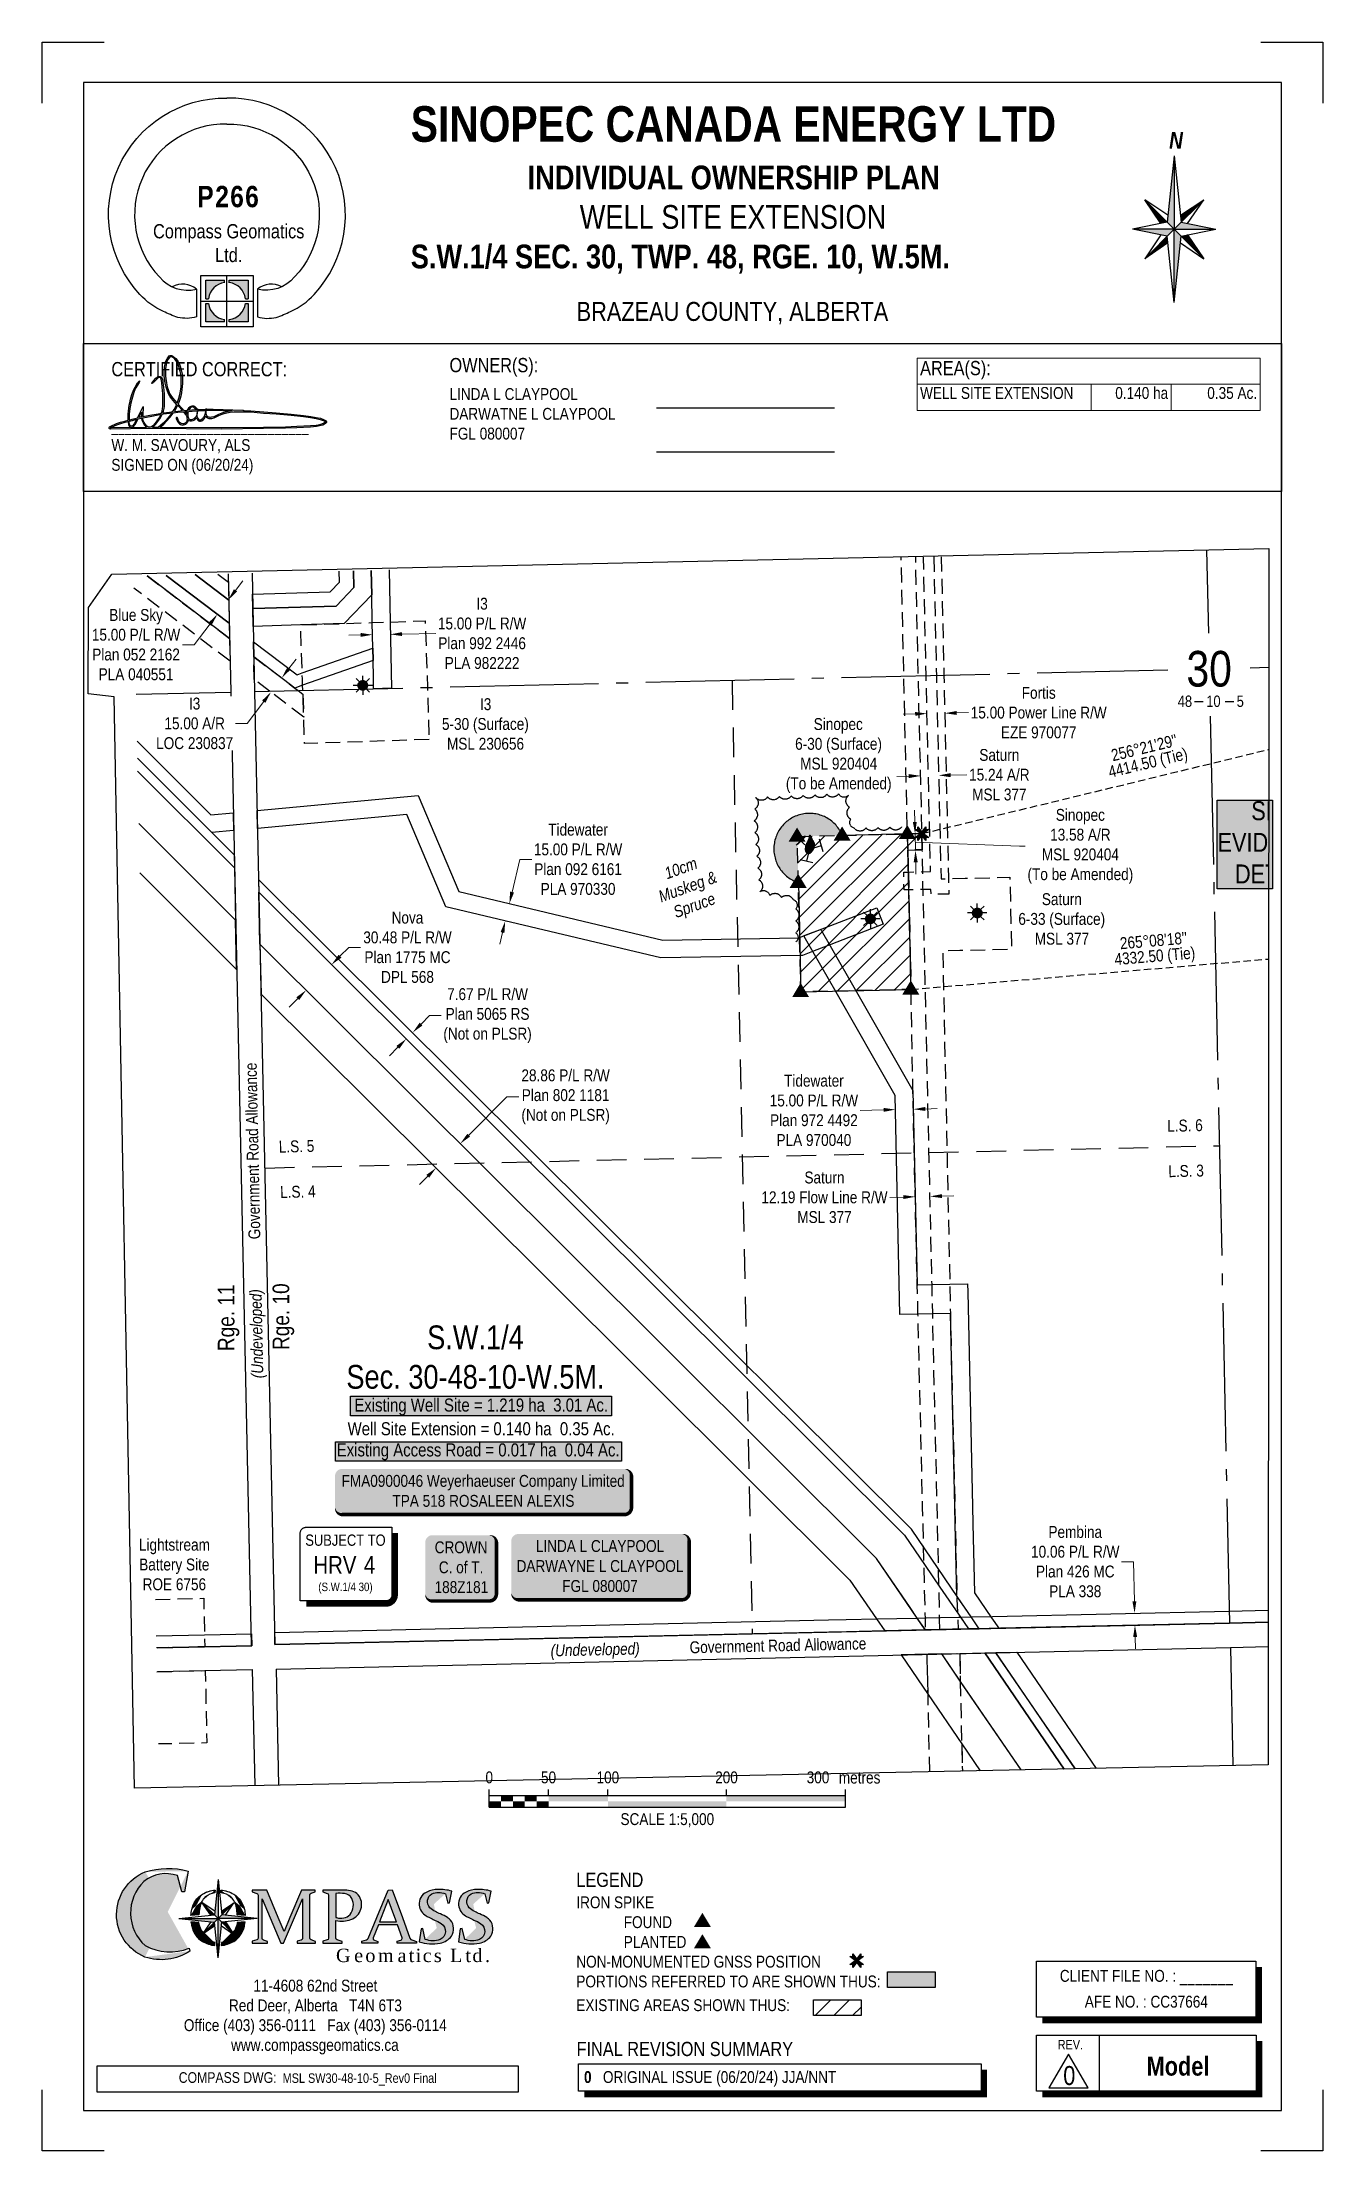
# Paper-space layout 'IOP' of a CAD drawing. Extents: x -2321 to -1242, y 0 to 1778.
# The model-space entities are those that its viewports show. They can reach past a viewport. Long polylines and large blocks are cut down to what shows.
import ezdxf
from ezdxf.enums import TextEntityAlignment as Align

# ---------------------------------------------------------------- set-up
doc = ezdxf.new("R2010")
doc.units = 0
doc.header["$LTSCALE"] = 5
doc.header["$PDSIZE"] = 5
for name, pattern in [('0', [1, 1, 0]), ('foc-ACCESSROAD', [3.75, 2.5, -1.25]), ('foc-FLOWLINE', [3.75, 2.5, -1.25]), ('foc-LSD', [8, 5, -3]), ('foc-QUARTERLINE', [33, 25, -3, 2, -3]), ('foc-TIELINE', [1.875, 1.25, -0.625]), ('foc-TRAV', [1.875, 1.25, -0.625])]:
    doc.linetypes.add(name, pattern=pattern)
doc.layers.get('Defpoints').update_dxf_attribs({"color": 9})
for name, color, linetype in [('10', 1, 'Continuous'), ('9', 3, 'Continuous'), ('AS-OWNER', 7, 'Continuous'), ('AS-SYMBOL', 7, 'Continuous'), ('AS-UNDERLAY-H', 141, 'Continuous'), ('C-SYMBOL', 7, 'Continuous'), ('C-WS', 13, 'foc-ACCESSROAD'), ('C-WS-S', 13, 'Continuous'), ('CG-BORDER', 2, 'Continuous'), ('CG-LOGO', 7, 'Continuous'), ('CG-NORTH', 7, 'Continuous'), ('CG-NOTES', 7, 'Continuous'), ('CTW', 7, 'Continuous'), ('D-TXT', 6, 'Continuous'), ('F-AR', 190, 'foc-ACCESSROAD'), ('F-EZE', 190, 'foc-FLOWLINE'), ('F-RW', 190, 'Continuous'), ('F-WS', 190, 'foc-ACCESSROAD'), ('F-WS-S', 190, 'Continuous'), ('L-2', 7, 'Continuous'), ('L-AREAREQUIRED', 7, 'Continuous'), ('L-AREAWORK', 5, 'Continuous'), ('L-BD', 7, 'Continuous'), ('L-DETAIL-T', 3, 'Continuous'), ('L-MON', 1, 'Continuous'), ('L-ROAD-T', 7, 'Continuous'), ('L-SEC', 7, 'Continuous'), ('L-SECLBL', 7, 'Continuous'), ('L-SECQ', 8, 'foc-QUARTERLINE'), ('L-SECTION-LSD', 7, 'foc-LSD'), ('L-TIE', 7, 'foc-TIELINE'), ('P-PROPOSED', 10, 'Continuous'), ('P-PROPOSED-EXISTING-H', 59, 'Continuous'), ('P-PROPOSED-H', 21, 'Continuous'), ('P-TRAV', 4, 'foc-TRAV'), ('S-1', 1, 'Continuous'), ('S-2', 2, 'Continuous'), ('T-BUSH', 110, '0'), ('T-BUSH-T', 110, 'Continuous')]:
    doc.layers.add(name, color=color, linetype=linetype)
for name, color, linetype, lineweight in [('C-AR-T', 13, 'Continuous', 9), ('C-WS-T', 13, 'Continuous', 9), ('F-AR-T', 190, 'Continuous', 9), ('F-EZE-T', 190, 'Continuous', 9), ('F-FLOWLINE-T', 190, 'Continuous', 9), ('F-RW-T', 190, 'Continuous', 9), ('F-WS-T', 190, 'Continuous', 9), ('T-TEXT', 48, 'Continuous', 18)]:
    doc.layers.add(name, color=color, linetype=linetype, lineweight=lineweight)
doc.styles.add('0', font='')
doc.styles.add('100L', font='', dxfattribs={"height": 11})
doc.styles.add('175L', font='', dxfattribs={"height": 20})
doc.styles.add('80', font='', dxfattribs={"height": 10})
doc.styles.add('80CG', font='', dxfattribs={"height": 10})
doc.styles.add('80L', font='', dxfattribs={"height": 10})
doc.styles.add('80LS', font='', dxfattribs={"height": 10})
doc.styles.add('BOLD', font='')
doc.styles.add('HRV', font='', dxfattribs={"height": 3})
doc.styles.add('SIMPLEX', font='')
doc.styles.get('0').set_extended_font_data('Arial Narrow')
doc.styles.get('100L').set_extended_font_data('Arial Narrow')
doc.styles.get('175L').set_extended_font_data('Arial Narrow')
doc.styles.get('80').set_extended_font_data('Arial Narrow')
doc.styles.get('80CG').set_extended_font_data('Arial Narrow')
doc.styles.get('80L').set_extended_font_data('Arial Narrow')
doc.styles.get('80LS').set_extended_font_data('Arial Narrow', italic=True)
doc.styles.get('BOLD').set_extended_font_data('Arial Narrow', bold=True)
doc.styles.get('HRV').set_extended_font_data('Arial Narrow')
doc.styles.get('SIMPLEX').set_extended_font_data('Arial Narrow')
doc.dimstyles.new('Compass 5 000', dxfattribs={"dimscale": 5, "dimtxt": 9, "dimasz": 2, "dimexe": 0.2, "dimexo": 0.0625, "dimgap": 0.5, "dimtad": 0, "dimtih": 1, "dimtoh": 1, "dimzin": 0, "dimdsep": 46, "dimtxsty": '80CG', "dimcen": 0.1, "dimse1": 1, "dimse2": 1, "dimclrd": 256, "dimclrt": 256, "dimaunit": 1, "dimadec": 4, "dimazin": 0, "dimtfac": 0.06, "dimtofl": 0, "dimtmove": 0, "dimatfit": 1, "dimfxl": 0.2, "dimtolj": 1, "dimtzin": 0, "dimlwd": -1, "dimarcsym": 0})

psp = doc.layouts.new('IOP')

# ---------------------------------------------------------------- texts
at = {"insert": (-2106.3, 1724), "char_height": 9, "attachment_point": 1, "style": '80L'}
psp.add_mtext_dynamic_manual_height_columns('\\pi95.75561;{\\fArial Narrow|b1|i0|c0|p34;\\H3.3333x;\\C14;SINOPEC CANADA ENERGY LTD\\fArial Narrow|b0|i0|c0|p34;\\P\\pi194.27954;\\fArial Narrow|b1|i0|c0|p34;\\H0.66666x;\\C256;INDIVIDUAL OWNERSHIP PLAN\\P\\pi238.18725;\\fArial Narrow|b0|i0|c0|p34;WELL SITE EXTENSION\\P\\pi140.20375;\\fArial Narrow|b1|i0|c0|p34;\\H0.99999x;S.W.1/4 SEC. 30, TWP. 48, RGE. 10, W.5M.}\\P\\pi366.2952;\\P\\pi235.58688;{\\H1.7778x;BRAZEAU COUNTY, ALBERTA}', width=732.59, gutter_width=45, heights=[0], dxfattribs=at)
at = {"layer": 'CG-NOTES', "attachment_point": 1, "style": '80L'}
for s, width, insert, char_height in [('{\\C14;OWNER(S):}', 78.323, (-1977.9, 1511.7), 12), ('{\\H1.1111x;LINDA L CLAYPOOL\\PDARWATNE L CLAYPOOL\\PFGL 080007}', 168.458, (-1977.9, 1486.3), 9)]:
    psp.add_mtext_dynamic_manual_height_columns(s, width=width, gutter_width=45, heights=[0], dxfattribs=dict(at, insert=insert, char_height=char_height))
at = {"layer": 'CG-NOTES', "attachment_point": 1, "style": '80'}
for s, insert, char_height, width in [('{\\H1.2x;\\C14;LEGEND\\H0.83333x;\\C256;\\PIRON SPIKE\\P^IFOUND\\P^IPLANTED\\PNON-MONUMENTED GNSS POSITION\\PPORTIONS REFERRED TO ARE SHOWN THUS:\\P\\H0.2x; \\P\\H5x;EXISTING AREAS SHOWN THUS:}', (-1871, 234.5), 10, 364.962), ('\\pi77.33221;11-4608 62nd Street\\P\\pi56.72512;Red Deer, Alberta   T4N 6T3\\P\\pi18.6726;Office (403) 356-0111   Fax (403) 356-0114\\P\\pi58.50547;www.compassgeomatics.ca', (-2220.5, 144.3), 10, 257.83), ('\\pi67.07118;{\\H1.125x;\\C14;COMPASS DWG:}  MSL SW30-48-10-5_Rev0 Final', (-2273.2, 66.3), 8, 350.451)]:
    psp.add_mtext(s, dxfattribs=dict(at, insert=insert, char_height=char_height, width=width))

msp = doc.modelspace()

# ---------------------------------------------------------------- texts
at = {"layer": 'C-SYMBOL', "color": 3, "insert": (602847.23, 5891820.482), "char_height": 19.99178, "width": 215.89564, "attachment_point": 2, "style": '175L'}
msp.add_mtext('S.W.1/4 \\PSec. 30-48-10-W.5M.', dxfattribs=at)
at = {"layer": 'C-WS-T', "insert": (603108.461, 5892332.575), "char_height": 9.99589, "attachment_point": 1, "style": '80L'}
msp.add_mtext_dynamic_manual_height_columns('\\pi23.88056;Sinopec\\P\\pi8.21511;6-30 (Surface)\\P\\pi12.49711;MSL 920404\\P\\pi0.39431;(To be Amended)', width=88.51516, gutter_width=49.979, heights=[0], dxfattribs=at)
at = {"layer": 'D-TXT', "color": 3, "char_height": 13.9942, "attachment_point": 1, "rotation": 90, "style": '80L'}
for s, width, insert in [('Rge. 11', 53.31998, (602630.018, 5891798.868)), ('Rge. 10', 55.49643, (602676.228, 5891799.84))]:
    msp.add_mtext_dynamic_manual_height_columns(s, width=width, gutter_width=47.48, heights=[0], dxfattribs=dict(at, insert=insert))
at = {"layer": 'F-WS-T', "char_height": 9.99589, "attachment_point": 1, "style": '80L'}
for s, width, insert in [('\\pi32.33888;I3\\P\\pi0.2784;5-30 (Surface)\\P\\pi4.52631;MSL 230656', 72.59401, (602818.7, 5892349.337)), ('\\pi20.08948;Saturn\\P\\pi0.25453;6-33 (Surface)\\P\\pi14.079;MSL 377', 72.59401, (603304.559, 5892184.934)), ('\\pi0.45909;Lightstream\\P\\pi0.67046;Battery Site\\P\\pi3.57513;ROE 6756', 59.1957, (602563.086, 5891640.593))]:
    msp.add_mtext_dynamic_manual_height_columns(s, width=width, gutter_width=49.979, heights=[0], dxfattribs=dict(at, insert=insert))
at = {"layer": 'L-AREAREQUIRED', "color": 5, "style": '100L'}
for s, p in [('Existing Well Site = 1.219 ha  3.01 Ac.', (602852.02, 5891744.588)), ('Existing Access Road = 0.017 ha  0.04 Ac.', (602849.481, 5891706.775))]:
    msp.add_text(s, height=10.99548, dxfattribs=at).set_placement(p, align=Align.BOTTOM_CENTER)
at = {"layer": 'L-AREAWORK', "color": 5, "style": '100L'}
msp.add_text('Well Site Extension = 0.140 ha  0.35 Ac.', height=10.99548, dxfattribs=at).set_placement((602852.02, 5891724.597), align=Align.BOTTOM_CENTER)
at = {"layer": 'L-BD', "style": '80L'}
for s, rotation, p in [("256°21'29''", 13.6081, (603410.954, 5892307.661)), ('4414.50 (Tie)', 13.6081, (603414.306, 5892293.817)), ("265°08'18''", 4.858, (603418.753, 5892145.044)), ('4332.50 (Tie)', 4.858, (603419.959, 5892130.851))]:
    msp.add_text(s, height=9.99589, rotation=rotation, dxfattribs=at).set_placement(p, align=Align.MIDDLE)
at = {"layer": 'L-DETAIL-T', "insert": (603519.511, 5892227.853), "char_height": 16, "width": 92.85304, "attachment_point": 5, "style": '80CG'}
msp.add_mtext('SEE EVIDENCE DETAIL', dxfattribs=at)
at = {"layer": 'L-ROAD-T', "style": '80L'}
for rotation, p in [(91.228746, (602659.324, 5891967.603)), (1.283393, (603102.188, 5891550.703))]:
    msp.add_text('Government Road Allowance', height=9.99589, rotation=rotation, dxfattribs=at).set_placement(p, align=Align.MIDDLE_CENTER)
at = {"layer": 'T-BUSH-T', "insert": (603018.587, 5892210.829), "char_height": 9.9906, "width": 50.81616, "attachment_point": 2, "rotation": 20, "style": '80LS'}
msp.add_mtext('10cm Muskeg & Spruce', dxfattribs=at)
at = {"layer": 'T-TEXT', "style": '80LS'}
for rotation, p in [(91.228746, (602662.629, 5891813.514)), (1.283393, (602948.102, 5891547.251))]:
    msp.add_text('(Undeveloped)', height=9.99589, rotation=rotation, dxfattribs=at).set_placement(p, align=Align.MIDDLE_CENTER)

# ---------------------------------------------------------------- blocks, each defined once
blk = doc.blocks.new('cg-north')
at = {"linetype": 'Continuous'}
for points in [[(-0.3, 62), (-6.2, 6), (-0.3, 0.1)], [(-25.2, 25), (-11.6, 4.9), (-6.2, 6)], [(24.6, 25), (5, 11.8), (5.6, 6)], [(-0.3, 0.1), (-35.5, 0.1), (-6.2, -5.8)], [(5.6, 6), (-0.3, 0.1), (34.9, 0.1)], [(5.6, -5.8), (-0.3, 0.1), (-0.3, -61.7)], [(-5.6, -11.5), (-6.2, -5.8), (-25.2, -24.8)], [(11, -4.7), (5.6, -5.8), (24.6, -24.8)]]:
    blk.add_hatch(color=14, dxfattribs=at).paths.add_polyline_path(points)
at = {"color": 14, "linetype": 'Continuous'}
for p, q in [((-0.3, 62), (-6.2, 6)), ((-0.3, 62), (-0.3, 0.1)), ((-0.3, 62), (5.6, 6)), ((-0.3, 0.1), (-25.2, 25)), ((-11.6, 4.9), (-25.2, 25)), ((-5.6, 11.8), (-25.2, 25)), ((-0.3, 0.1), (24.6, 25)), ((5, 11.8), (24.6, 25)), ((11, 4.9), (24.6, 25)), ((-6.2, 6), (-35.5, 0.1)), ((-0.3, 0.1), (-35.5, 0.1)), ((-6.2, -5.8), (-35.5, 0.1)), ((-0.3, 0.1), (-25.2, -24.8)), ((-0.3, 0.1), (24.6, -24.8)), ((-0.3, -61.7), (-0.3, 0.1)), ((-0.3, 0.1), (34.9, 0.1)), ((5.6, 6), (34.9, 0.1)), ((5.6, -5.8), (34.9, 0.1)), ((-11.6, -4.7), (-25.2, -24.8)), ((-5.6, -11.5), (-25.2, -24.8)), ((-0.3, -61.7), (-6.2, -5.8)), ((-0.3, -61.7), (5.6, -5.8)), ((5, -11.5), (24.6, -24.8)), ((10.9, -4.5), (11, -4.7)), ((11, -4.7), (24.6, -24.8))]:
    blk.add_line(p, q, dxfattribs=at)
at = {"color": 14, "linetype": 'Continuous', "insert": (-10.2, 82), "char_height": 14, "width": 22.782, "attachment_point": 1, "style": '80CG'}
blk.add_mtext('\\pi5.63716;{\\fArial Narrow|b1|i1|c0|p34;N}', dxfattribs=at)
blk = doc.blocks.new('*U463')
at = {"layer": 'Defpoints'}
for p, q in [((0, 1778), (52.2, 1778)), ((0, 1726.5), (0, 1778)), ((1027.2, 1778), (1079.5, 1778)), ((1079.5, 1778), (1079.5, 1726.5)), ((0, 0), (0, 51.5)), ((1079.5, 51.5), (1079.5, 0)), ((52.2, 0), (0, 0)), ((1079.5, 0), (1027.2, 0))]:
    blk.add_line(p, q, dxfattribs=at)
at = {"layer": 'S-1'}
for p, q in [((0, 1778), (0, 1778)), ((1079.5, 1778), (1079.5, 1778)), ((0, 0), (0, 0)), ((1079.5, 0), (1079.5, 0))]:
    blk.add_line(p, q, dxfattribs=at)
at = {"layer": 'S-2'}
blk.add_lwpolyline([(34.7, 34), (1044.7, 34), (1044.7, 1744), (34.7, 1744)], close=True, dxfattribs=at)
at = {"style": '80', "flags": 1}
blk.add_attdef('PAGENUMBER', (52.2, 51.5), '', height=10, rotation=90, dxfattribs=at)
blk = doc.blocks.new('STAMP')
at = {"linetype": 'Continuous'}
h = blk.add_hatch(color=256, dxfattribs=at)
h.dxf.hatch_style = 1
h.paths.add_polyline_path([(-3.5, -57.3), (-3.5, -55.2), (-19.4, -55.2), (-19.4, -70.8), (-17, -70.8, -0.341095)])
h.paths.add_polyline_path([(14.1, -70.8), (16.5, -70.8), (16.5, -55.2), (0.5, -55.2), (0.5, -57.3, -0.341095)])
h.paths.add_polyline_path([(0.5, -88.4), (0.5, -90.4), (16.5, -90.4), (16.5, -74.8), (14.1, -74.8, -0.341095)])
h.paths.add_polyline_path([(-17, -74.8), (-19.4, -74.8), (-19.4, -90.4), (-3.5, -90.4), (-3.5, -88.4, -0.341095)])
for p, q in [((-1.5, -94.4), (-1.5, -51.2)), ((-19.4, -70.8), (-17, -70.8)), ((-3.5, -57.3), (-3.5, -55.2)), ((0.5, -57.3), (0.5, -55.2)), ((14.1, -70.8), (16.5, -70.8)), ((-23.4, -72.8), (20.5, -72.8)), ((-19.4, -74.8), (-17, -74.8)), ((-3.5, -90.4), (-3.5, -88.4)), ((0.5, -90.4), (0.5, -88.4)), ((14.1, -74.8), (16.5, -74.8))]:
    blk.add_line(p, q, dxfattribs=at)
at = {"linetype": 'Continuous', "flags": 128}
for points in [[(-1.5, 76.4, 0.665153), (-58.4, -52.5, 0.284669), (-27.2, -62.8), (-27.2, -86.2, -0.121434), (-43, -86.6, -0.034119), (-55.1, -81.5, -0.115846), (-74.8, -67.2, -0.661414), (-1.5, 98.4, 0.661414)], [(-1.5, 76.4, -0.665153), (55.5, -52.5, -0.284669), (24.2, -62.8), (24.2, -86.2, 0.121434), (40.1, -86.6, 0.034119), (52.2, -81.5, 0.115846), (71.9, -67.2, 0.661414), (-1.5, 98.4, -0.661414)]]:
    blk.add_lwpolyline(points, format="xyb", dxfattribs=at)
at = {"linetype": 'Continuous'}
blk.add_lwpolyline([(20.5, -94.4), (-23.4, -94.4), (-23.4, -51.2), (20.5, -51.2)], close=True, dxfattribs=at)
for points in [[(-19.4, -70.8), (-19.4, -55.2), (-3.5, -55.2)], [(0.5, -55.2), (16.5, -55.2), (16.5, -70.8)], [(-3.5, -90.4), (-19.4, -90.4), (-19.4, -74.8)], [(16.5, -74.8), (16.5, -90.4), (0.5, -90.4)]]:
    blk.add_lwpolyline(points, dxfattribs=at)
for centre, radius, start, end in [((-38.8, -76.5), 18, 49.7767, 119.1818), ((-1.5, -72.8), 15.7, 97.3315, 172.6685), ((-1.5, -72.8), 15.7, 7.3315, 82.6685), ((35.9, -76.5), 18, 60.8182, 130.2233), ((-1.5, -72.8), 15.7, 187.3315, 262.6685), ((-1.5, -72.8), 15.7, 277.3315, 352.6685)]:
    blk.add_arc(centre, radius, start, end, dxfattribs=at)
at = {"linetype": 'Continuous', "attachment_point": 5, "style": '80CG'}
for s, width, insert, char_height in [('{\\fArial Narrow|b1|i0|c0|p34;\\T1.1;P266}', 51.54, (0, 15.2), 18), ('Compass Geomatics\\PLtd.', 127.184, (0, -24), 12)]:
    blk.add_mtext_dynamic_manual_height_columns(s, width=width, gutter_width=45, heights=[0], dxfattribs=dict(at, insert=insert, char_height=char_height))
blk = doc.blocks.new('c_logo')
h = blk.add_hatch(color=256)
edge = h.paths.add_edge_path()
edge.add_arc((-141.8, -18.9), 63, 74.1661, 107.5113, ccw=False)
edge.add_line((-124.6, 41.7), (-127.8, 24.4))
edge.add_line((-127.8, 24.4), (-129.9, 24.3))
edge.add_line((-129.9, 24.3), (-133.7, 38))
edge.add_arc((-143.5, 10.5), 29.1, 70.3832, 129.1598)
edge.add_arc((-136.2, 6.6), 36.9, 134.0613, 228.3206)
edge.add_arc((-139.8, 16.8), 43.2, 241.0325, 291.7344)
edge.add_line((-123.8, -23.3), (-123.3, -25.7))
edge.add_arc((-147.3, 10.4), 43.4, 251.5179, 303.5841, ccw=False)
edge.add_arc((-146.1, 5.2), 38.8, 112.1026, 247.4698, ccw=False)
h = blk.add_hatch(color=256)
edge = h.paths.add_edge_path()
edge.add_arc((-89, 1.8), 33.4, 166.6682, 175.6601, ccw=False)
edge.add_arc((-102.3, 5.6), 19.6, 121.6531, 168.6953, ccw=False)
edge.add_arc((-99.6, 0.9), 25, 95.0736, 121.1383, ccw=False)
edge.add_line((-101.8, 25.8), (-102.1, 23.3))
edge.add_arc((-99.9, 6.4), 17.1, 97.444, 127.0912)
edge.add_arc((-98.7, 8.4), 16.4, 134.7148, 171.0442)
edge.add_arc((-73.8, 3.2), 41.8, 169.3159, 177.5034)
edge.add_line((-115.5, 5), (-122.3, 4.3))
at = {"linetype": 'Continuous'}
for points in [[(-99.4, 34.7), (-102.5, 4.9), (-99.4, 1.7)], [(-99.4, 1.7), (-132.4, 1.7), (-102.5, -1.4)], [(-112.7, 15), (-105.6, 4.5), (-102.5, 4.9)], [(-96.3, 4.9), (-99.4, 1.7), (-66.4, 1.7)], [(-96.3, -1.4), (-99.4, 1.7), (-99.4, -31.3)], [(-86.1, 15), (-96.6, 7.9), (-96.3, 4.9)], [(-102.2, -4.5), (-102.5, -1.4), (-112.7, -11.6)], [(-93.2, -1.1), (-96.3, -1.4), (-86.1, -11.6)]]:
    blk.add_hatch(color=14, dxfattribs=at).paths.add_polyline_path(points)
h = blk.add_hatch(color=256)
edge = h.paths.add_edge_path()
edge.add_arc((-99.1, 0.9), 25, 58.8617, 85.0803, ccw=False)
edge.add_arc((-96.4, 5.6), 19.6, 11.3047, 58.3469, ccw=False)
edge.add_arc((-109.7, 1.8), 33.4, 4.3278, 13.3318, ccw=False)
edge.add_line((-76.4, 4.3), (-83.2, 5))
edge.add_arc((-124.9, 3.2), 41.8, 2.487, 10.6841)
edge.add_arc((-100.1, 8.4), 16.4, 8.9558, 45.2852)
edge.add_arc((-98.8, 6.4), 17.1, 52.9088, 82.7833)
edge.add_line((-96.7, 23.3), (-97, 25.8))
h = blk.add_hatch(color=256)
edge = h.paths.add_edge_path()
edge.add_line((-48.6, 2.5), (-58.3, 25.6))
edge.add_line((-58.3, 25.6), (-70.6, 25.6))
edge.add_line((-70.6, 25.6), (-70.6, 24.2))
edge.add_line((-70.6, 24.2), (-66.8, 23))
edge.add_arc((-67.2, 21.6), 1.5, 0, 72.6157, ccw=False)
edge.add_line((-65.7, 21.6), (-65.7, 2.5))
edge.add_line((-65.7, 2.5), (-65.7, -14.9))
edge.add_arc((-67.2, -14.9), 1.5, -73.424, 0, ccw=False)
edge.add_line((-66.8, -16.3), (-70.5, -17.4))
edge.add_line((-70.5, -17.4), (-70.5, -18.9))
edge.add_line((-70.5, -18.9), (-57.6, -18.9))
edge.add_line((-57.6, -18.9), (-57.6, -17.5))
edge.add_line((-57.6, -17.5), (-61.1, -16.4))
edge.add_arc((-60.6, -15), 1.5, 180, 252.4646, ccw=False)
edge.add_line((-62.1, -15), (-62.1, 2.5))
edge.add_line((-62.1, 2.5), (-62.1, 18.4))
edge.add_line((-62.1, 18.4), (-46.4, -18.9))
edge.add_line((-46.4, -18.9), (-44.1, -18.9))
edge.add_line((-44.1, -18.9), (-35, 2.5))
edge.add_line((-35, 2.5), (-28.3, 18.3))
edge.add_line((-28.3, 18.3), (-28.3, 2.5))
edge.add_line((-28.3, 2.5), (-28.3, -15))
edge.add_arc((-29.8, -15), 1.5, -73.424, 0, ccw=False)
edge.add_line((-29.4, -16.4), (-32.7, -17.4))
edge.add_line((-32.7, -17.4), (-32.7, -18.9))
edge.add_line((-32.7, -18.9), (-17.3, -18.9))
edge.add_line((-17.3, -18.9), (-17.3, -17.5))
edge.add_line((-17.3, -17.5), (-21, -16.3))
edge.add_arc((-20.5, -14.9), 1.5, 180, 252.4646, ccw=False)
edge.add_line((-22, -14.9), (-22, 2.5))
edge.add_line((-22, 2.5), (-22, 21.7))
edge.add_arc((-20.5, 21.7), 1.5, 107.3843, 180, ccw=False)
edge.add_line((-21, 23.1), (-17.4, 24.2))
edge.add_line((-17.4, 24.2), (-17.4, 25.6))
edge.add_line((-17.4, 25.6), (-29.1, 25.6))
edge.add_line((-29.1, 25.6), (-38.8, 2.5))
edge.add_line((-38.8, 2.5), (-43.7, -9.1))
edge.add_line((-43.7, -9.1), (-48.6, 2.5))
h = blk.add_hatch(color=256)
h.paths.add_polyline_path([(7.6, 25.6), (-11.1, 25.6), (-11.1, 24.2), (-7.3, 23, -0.326805), (-6.3, 21.6), (-6.3, -14.9, -0.331803), (-7.4, -16.3), (-11.1, -17.4), (-11.1, -18.9), (5.3, -18.9), (5.3, -17.5), (1, -16.2, -0.327162), (0, -14.7), (0, 0, 0.135693), (12.6, 1, 0.518306), (18.8, 21.8, 0.201798)])
h.paths.add_polyline_path([(0, 22.9, -0.05909), (7.3, 22.8, -0.236459), (13.3, 18.7, -0.297964), (11.9, 5.1, -0.269959), (0.5, 2.5, -0.011455), (0, 2.6)], flags=16)
h = blk.add_hatch(color=256)
h.paths.add_polyline_path([(47.4, 26.1), (44.1, 25.8), (34.4, 2.5), (27.1, -15, -0.225541), (25.7, -16.2), (21.8, -17.4), (21.8, -18.9), (34.7, -18.9), (35.3, -18.9), (35.3, -17.5), (32.4, -16.6, -0.43446), (31.4, -14.6), (35.8, -3.6), (51.8, -3.6), (55.7, -14.5, -0.430441), (54.7, -16.5), (51.5, -17.4), (51.5, -18.9), (67.8, -18.9), (67.8, -17.5), (63.9, -16.3, -0.232291), (62.4, -14.9), (56.1, 2.5)])
h.paths.add_polyline_path([(44.1, 17.7), (49.6, 2.5), (50.9, -1.1), (36.8, -1.1), (38.2, 2.5)], flags=16)
h = blk.add_hatch(color=256)
edge = h.paths.add_edge_path()
edge.add_arc((103.3, 50.8), 54.1, 243.1997, 248.1345)
edge.add_arc((69.9, -30.2), 33.5, 55.7647, 66.7239, ccw=False)
edge.add_arc((84.5, -9), 7.7, -65.6478, 57.1428, ccw=False)
edge.add_arc((81.8, 0.7), 17.7, 248.3428, 289.4425, ccw=False)
edge.add_line((75.3, -15.8), (73.1, -6.7))
edge.add_line((73.1, -6.7), (71.7, -6.9))
edge.add_line((71.7, -6.9), (70.1, -17.8))
edge.add_arc((81.2, 14.2), 33.9, 250.8905, 281.4155)
edge.add_arc((84.6, -3.1), 16.2, 281.7683, 321.9948)
edge.add_arc((87.3, -7), 11.8, 328.8789, 398.35)
edge.add_arc((79.7, -17.6), 24.7, 46.7096, 54.4302)
edge.add_arc((79.7, -17.6), 24.7, 54.4302, 70.3091)
edge.add_arc((139.4, 119.6), 125, 243.6166, 245.7228, ccw=False)
edge.add_arc((89.5, 20.6), 14.2, 223.2297, 246.3738, ccw=False)
edge.add_arc((84.7, 16.1), 7.62, 121.2723, 223.353, ccw=False)
edge.add_arc((86.6, 7.5), 16.2, 69.6826, 111.1397, ccw=False)
edge.add_line((92.2, 22.7), (94.3, 14.7))
edge.add_line((94.3, 14.7), (95.6, 14.9))
edge.add_line((95.6, 14.9), (97.6, 24.9))
edge.add_arc((87.2, -14.4), 40.7, 75.2956, 91.6843)
edge.add_arc((86, 5.6), 20.7, 89.7518, 117.221)
edge.add_arc((80.5, 14.4), 10.4, 112.8657, 186.9967)
edge.add_arc((81.9, 14.2), 11.8, 185.0082, 240.0685)
edge.add_arc((103.3, 50.8), 54.1, 239.829, 243.1997)
h = blk.add_hatch(color=256)
edge = h.paths.add_edge_path()
edge.add_arc((136.5, 50.8), 54.1, 243.1997, 248.1345)
edge.add_arc((103.1, -30.2), 33.5, 55.7647, 66.7239, ccw=False)
edge.add_arc((117.7, -9), 7.7, -65.6478, 57.1428, ccw=False)
edge.add_arc((115, 0.7), 17.7, 248.3428, 289.4425, ccw=False)
edge.add_line((108.5, -15.8), (106.3, -6.7))
edge.add_line((106.3, -6.7), (104.8, -6.9))
edge.add_line((104.8, -6.9), (103.3, -17.8))
edge.add_arc((114.4, 14.2), 33.9, 250.8905, 281.4155)
edge.add_arc((117.8, -3.1), 16.2, 281.7683, 321.9948)
edge.add_arc((120.5, -7), 11.8, 328.8789, 398.35)
edge.add_arc((112.8, -17.6), 24.7, 46.7096, 54.4302)
edge.add_arc((112.8, -17.6), 24.7, 54.4302, 70.3091)
edge.add_arc((172.5, 119.6), 125, 243.6166, 245.7228, ccw=False)
edge.add_arc((122.7, 20.6), 14.2, 223.2297, 246.3738, ccw=False)
edge.add_arc((117.9, 16.1), 7.62, 121.2723, 223.353, ccw=False)
edge.add_arc((119.8, 7.5), 16.2, 69.6826, 111.1397, ccw=False)
edge.add_line((125.4, 22.7), (127.5, 14.7))
edge.add_line((127.5, 14.7), (128.8, 14.9))
edge.add_line((128.8, 14.9), (130.8, 24.9))
edge.add_arc((120.4, -14.4), 40.7, 75.2956, 91.6843)
edge.add_arc((119.2, 5.6), 20.7, 89.7518, 117.221)
edge.add_arc((113.7, 14.4), 10.4, 112.8657, 186.9967)
edge.add_arc((115.1, 14.2), 11.8, 185.0082, 240.0685)
edge.add_arc((136.5, 50.8), 54.1, 239.829, 243.1997)
h = blk.add_hatch(color=256)
edge = h.paths.add_edge_path()
edge.add_arc((-89, 3), 33.4, 186.7164, 193.3318)
edge.add_arc((-102.3, -0.8), 19.6, 191.3047, 238.3469)
edge.add_arc((-99.6, 3.9), 25, 238.8617, 264.5936)
edge.add_line((-102, -21), (-102.2, -18.5))
edge.add_arc((-99.9, -1.6), 17.1, 232.9088, 262.0641, ccw=False)
edge.add_arc((-98.7, -3.6), 16.4, 188.9558, 225.2852, ccw=False)
edge.add_arc((-73.8, 1.6), 41.8, 184.3813, 190.6841, ccw=False)
edge.add_line((-115.5, -1.6), (-122.2, -0.9))
h = blk.add_hatch(color=256)
edge = h.paths.add_edge_path()
edge.add_arc((-124.9, 1.6), 41.8, 349.3159, 355.6284, ccw=False)
edge.add_arc((-100.1, -3.6), 16.4, 314.7148, 351.0442, ccw=False)
edge.add_arc((-98.8, -1.6), 17.1, 277.7082, 307.0912, ccw=False)
edge.add_line((-96.5, -18.5), (-96.8, -21))
edge.add_arc((-99.1, 3.9), 25, 275.2524, 301.1383)
edge.add_arc((-96.4, -0.8), 19.6, 301.6531, 348.6953)
edge.add_arc((-109.7, 3), 33.4, 346.6682, 353.2958)
edge.add_line((-76.6, -0.9), (-83.3, -1.6))
at = {"color": 14, "linetype": 'Continuous'}
for p, q in [((-99.4, 34.7), (-102.5, 4.9)), ((-99.4, 34.7), (-99.4, 1.7)), ((-99.4, 34.7), (-96.3, 4.9)), ((-132.4, 1.7), (-102.5, 4.9)), ((-132.4, 1.7), (-102.5, -1.4)), ((-132.4, 1.7), (-99.4, 1.7)), ((-99.4, 1.7), (-112.7, 15)), ((-105.6, 4.5), (-112.7, 15)), ((-102.2, 7.9), (-112.7, 15)), ((-99.4, 1.7), (-112.7, -11.6)), ((-99.4, 1.7), (-86.1, 15)), ((-66.4, 1.7), (-99.4, 1.7)), ((-99.4, 1.7), (-86.1, -11.6)), ((-99.4, -31.3), (-99.4, 1.7)), ((-96.6, 7.9), (-86.1, 15)), ((-66.4, 1.7), (-96.3, 4.9)), ((-66.4, 1.7), (-96.3, -1.4)), ((-93.2, 4.5), (-86.1, 15)), ((-105.6, -1.1), (-112.7, -11.6)), ((-102.2, -4.5), (-112.7, -11.6)), ((-99.4, -31.3), (-102.5, -1.4)), ((-99.4, -31.3), (-96.3, -1.4)), ((-96.6, -4.5), (-86.1, -11.6)), ((-93.2, -1.1), (-86.1, -11.6))]:
    blk.add_line(p, q, dxfattribs=at)
at = {"flags": 128}
for points in [[(-160.8, 41.1, -0.146532), (-124.6, 41.7), (-127.8, 24.4), (-129.9, 24.3), (-133.7, 38, 0.262236), (-161.9, 33.1, 0.436158), (-160.8, -21, 0.22491), (-123.8, -23.3), (-123.3, -25.7, -0.231173), (-161, -30.7, -0.670499)], [(-122.3, 4.3, -0.039254), (-121.5, 9.5, -0.208192), (-112.6, 22.3, -0.114221), (-101.8, 25.8), (-102.1, 23.3, 0.130087), (-110.2, 20, 0.159858), (-114.8, 10.9, 0.03574), (-115.5, 5)], [(-97, 25.8, -0.114902), (-86.2, 22.3, -0.208192), (-77.2, 9.5, -0.039307), (-76.4, 4.3), (-83.2, 5, 0.035782), (-83.9, 10.9, 0.159858), (-88.5, 20, 0.131095), (-96.7, 23.3)], [(-48.6, 2.5), (-58.3, 25.6), (-70.6, 25.6), (-70.6, 24.2), (-66.8, 23, -0.327892), (-65.7, 21.6), (-65.7, 2.5), (-65.7, -14.9, -0.331803), (-66.8, -16.3), (-70.5, -17.4), (-70.5, -18.9), (-57.6, -18.9), (-57.6, -17.5), (-61.1, -16.4, -0.327162), (-62.1, -15), (-62.1, 2.5), (-62.1, 18.4), (-46.4, -18.9), (-44.1, -18.9), (-35, 2.5), (-28.3, 18.3), (-28.3, 2.5), (-28.3, -15, -0.331803), (-29.4, -16.4), (-32.7, -17.4), (-32.7, -18.9), (-17.3, -18.9), (-17.3, -17.5), (-21, -16.3, -0.327162), (-22, -14.9), (-22, 2.5), (-22, 21.7, -0.327892), (-21, 23.1), (-17.4, 24.2), (-17.4, 25.6), (-29.1, 25.6), (-38.8, 2.5), (-43.7, -9.1)], [(78.9, 2.5, 0.021535), (83.1, 0.5, -0.047855), (88.7, -2.5, -0.593701), (87.7, -16, -0.181278), (75.3, -15.8), (73.1, -6.7), (71.7, -6.9), (70.1, -17.8, 0.133984), (87.9, -19, 0.177346), (97.4, -13.1, 0.312763), (96.6, 0.4, 0.0337), (94, 2.5, 0.069396), (88, 5.6, -0.00919), (83.8, 7.6, -0.10133), (79.2, 10.9, -0.477408), (80.8, 22.6, -0.18289), (92.2, 22.7), (94.3, 14.7), (95.6, 14.9), (97.6, 24.9, 0.071631), (86.1, 26.3, 0.120434), (76.5, 24, 0.335231), (70.2, 13.1, 0.244978), (76.1, 4, 0.014709)], [(112.1, 2.5, 0.021535), (116.3, 0.5, -0.047855), (121.9, -2.5, -0.593701), (120.9, -16, -0.181278), (108.5, -15.8), (106.3, -6.7), (104.8, -6.9), (103.3, -17.8, 0.133984), (121.1, -19, 0.177346), (130.6, -13.1, 0.312763), (129.8, 0.4, 0.0337), (127.2, 2.5, 0.069396), (121.2, 5.6, -0.00919), (117, 7.6, -0.10133), (112.4, 10.9, -0.477408), (113.9, 22.6, -0.18289), (125.4, 22.7), (127.5, 14.7), (128.8, 14.9), (130.8, 24.9, 0.071631), (119.2, 26.3, 0.120434), (109.7, 24, 0.335231), (103.4, 13.1, 0.244978), (109.3, 4, 0.014709)], [(-122.2, -0.9, 0.028873), (-121.5, -4.7, 0.208192), (-112.6, -17.5, 0.11275), (-102, -21), (-102.2, -18.5, -0.127905), (-110.2, -15.2, -0.159858), (-114.8, -6.1, -0.027508), (-115.5, -1.6)], [(-83.3, -1.6, -0.02755), (-83.9, -6.1, -0.159858), (-88.5, -15.2, -0.128915), (-96.5, -18.5), (-96.8, -21, 0.113431), (-86.2, -17.5, 0.208192), (-77.2, -4.7, 0.028926), (-76.6, -0.9)]]:
    blk.add_lwpolyline(points, format="xyb", close=True, dxfattribs=at)
for points in [[(-11.1, -18.9), (5.3, -18.9), (5.3, -17.5), (1, -16.2, -0.327162), (0, -14.7), (0, 0, 0.135693), (12.6, 1, 0.518306), (18.8, 21.8, 0.201798), (7.6, 25.6), (-11.1, 25.6), (-11.1, 24.2), (-7.3, 23, -0.326805), (-6.3, 21.6), (-6.3, -14.9, -0.331803), (-7.4, -16.3), (-11.1, -17.4), (-11.1, -18.9), (1.8, -18.9)], [(0.5, 2.5, 0.269959), (11.9, 5.1, 0.297964), (13.3, 18.7, 0.236459), (7.3, 22.8, 0.05909), (0, 22.9), (0, 2.6, 0.011455), (0.5, 2.5, 0.011455)], [(34.7, -18.9), (21.8, -18.9), (21.8, -17.4), (25.7, -16.2, 0.225541), (27.1, -15), (34.4, 2.5), (44.1, 25.8), (47.4, 26.1), (56.1, 2.5), (62.4, -14.9, 0.232291), (63.9, -16.3), (67.8, -17.5), (67.8, -18.9), (51.5, -18.9), (51.5, -17.4), (54.7, -16.5, 0.430441), (55.7, -14.5), (51.8, -3.6), (35.8, -3.6), (31.4, -14.6, 0.43446), (32.4, -16.6), (35.3, -17.5), (35.3, -18.9), (21.8, -18.9)]]:
    blk.add_lwpolyline(points, format="xyb", dxfattribs=at)
blk.add_lwpolyline([(50.9, -1.1), (49.6, 2.5), (44.1, 17.7), (38.2, 2.5), (36.8, -1.1)], close=True, dxfattribs=at)
at = {"insert": (0, -23.7), "char_height": 11.25, "width": 132.416, "attachment_point": 1, "style": '80CG'}
blk.add_mtext('{\\fBook Antiqua|b0|i0|c0|p18;\\T1.25;Geomatics Ltd.}', dxfattribs=at)
blk = doc.blocks.new('*U455')
at = {"color": 0}
for p, q in [((-150, 0), (-150, 15)), ((-150, 10), (150.2, 10)), ((-150, 0), (150.2, 0)), ((-100, 10), (-100, 15)), ((-50, 10), (-50, 15)), ((50, 10), (50, 15)), ((150.2, 0), (150.2, 15))]:
    blk.add_line(p, q, dxfattribs=at)
for points in [[(-150, 5), (-140, 5), (-150, 0), (-140, 0)], [(-140, 10), (-130, 10), (-140, 5), (-130, 5)], [(-130, 5), (-120, 5), (-130, 0), (-120, 0)], [(-120, 10), (-110, 10), (-120, 5), (-110, 5)], [(-110, 5), (-100, 5), (-110, 0), (-100, 0)], [(-100, 10), (-50, 10), (-100, 5), (-50, 5)], [(-50, 5), (50, 5), (-50, 0), (50, 0)], [(50, 10), (150.2, 10), (50, 5), (150.2, 5)]]:
    blk.add_solid(points, dxfattribs=at)
at = {"color": 0, "style": '80'}
blk.add_text('metres', height=10, dxfattribs=at).set_placement((162.2, 20), align=Align.CENTER)
at = {"color": 0, "char_height": 10, "style": '80'}
for s, insert, attachment_point in [('0', (-150, 30.2), 2), ('50', (-100, 30.2), 2), ('100', (-50, 30.2), 2), ('200', (50, 30.2), 2), ('300', (136.7, 30.2), 3), ('SCALE 1:5,000', (0.1, -5), 2)]:
    blk.add_mtext(s, dxfattribs=dict(at, insert=insert, attachment_point=attachment_point))
blk = doc.blocks.new('*U462')
at = {"layer": 'CG-NOTES', "insert": (0, 0), "char_height": 9, "attachment_point": 1, "style": '80L'}
blk.add_mtext_dynamic_manual_height_columns('{\\H1.3333x;\\C14;CERTIFIED CORRECT:\\H0.99997x;\\P}\\P\\P_____________________________\\P{\\H1.1111x;W. M. SAVOURY, ALS\\PSIGNED ON (06/20/24)}', width=187.457, gutter_width=45, heights=[0], dxfattribs=at)
blk = doc.blocks.new('FileNumbers')
at = {"layer": 'CG-NOTES', "flags": 128}
blk.add_lwpolyline([(0, -47.4), (0, 0), (185.1, 0), (185.1, -47.4)], close=True, dxfattribs=at)
at = {"layer": 'CG-NOTES', "const_width": 5, "flags": 128}
blk.add_lwpolyline([(187.6, -5), (187.6, -49.9), (5, -49.9)], dxfattribs=at)
at = {"layer": 'CG-NOTES', "char_height": 10, "attachment_point": 5, "style": '80'}
for s, width, insert in [('CLIENT FILE NO. : _______', 184.776, (92.7, -13.9)), ('AFE NO. : CC37664', 184.866, (92.7, -34.3))]:
    blk.add_mtext_dynamic_manual_height_columns(s, width=width, gutter_width=45, heights=[0], dxfattribs=dict(at, insert=insert))
blk = doc.blocks.new('*U215')
at = {"layer": 'CG-NOTES'}
for p, q in [((-339.4, 0), (0, 0)), ((-339.4, -22.4), (-339.4, 0)), ((0, 0), (0, -22.4)), ((-339.4, -23.2), (-339.4, -22.4)), ((0, -23.2), (-339.4, -23.2)), ((0, -22.4), (0, -23.2))]:
    blk.add_line(p, q, dxfattribs=at)
at = {"layer": 'CG-NOTES', "const_width": 5, "flags": 128}
for points in [[(2.5, -22.5), (2.5, -5)], [(2.5, -22.5), (2.5, -25.7), (-334.4, -25.7)]]:
    blk.add_lwpolyline(points, dxfattribs=at)
at = {"insert": (-341.1, 18.5), "char_height": 12, "attachment_point": 1, "style": '80L'}
blk.add_mtext_dynamic_manual_height_columns('{\\C14;FINAL REVISION SUMMARY}', width=182.551, gutter_width=45, heights=[0], dxfattribs=at)
blk = doc.blocks.new('*U430')
at = {"layer": 'CG-NOTES'}
blk.add_blockref('*U215', (339.4, 23.2), dxfattribs=at)
at = {"layer": 'CG-NOTES', "insert": (4.6, 4), "char_height": 10, "attachment_point": 7, "style": '80'}
blk.add_mtext_dynamic_manual_height_columns('{\\fArial Narrow|b1|i0|c0|p34;\\C14;0}   ORIGINAL ISSUE (06/20/24) JJA/NNT ', width=331.161, gutter_width=45, heights=[0], dxfattribs=at)
blk = doc.blocks.new('blk_rev_page')
blk.add_line((-56.6, 26), (-56.6, -21.3))
at = {"color": 5, "flags": 128}
blk.add_lwpolyline([(-82.4, 10.1), (-98.9, -18.5), (-65.9, -18.5)], close=True, dxfattribs=at)
at = {"layer": 'CG-NOTES', "flags": 128}
blk.add_lwpolyline([(-109.5, -21.3), (-109.5, 26), (75.9, 26), (75.9, -21.3)], close=True, dxfattribs=at)
at = {"layer": 'CG-NOTES', "const_width": 5, "flags": 128}
blk.add_lwpolyline([(78.4, 21), (78.4, -23.8), (-104.5, -23.8)], dxfattribs=at)
at = {"attachment_point": 1}
for s, width, insert, char_height, style in [('\\pi4.196;REV.', 28.288, (-95.7, 22), 8, '80L'), ('\\pi8.16831;{\\C14;0}', 24.893, (-95, 0), 16, '80')]:
    blk.add_mtext_dynamic_manual_height_columns(s, width=width, gutter_width=45, heights=[0], dxfattribs=dict(at, insert=insert, char_height=char_height, style=style))
at = {"layer": 'CG-NOTES', "linetype": 'Continuous', "insert": (9.9, -0.2), "char_height": 16, "attachment_point": 5, "style": '80CG'}
blk.add_mtext('{\\fArial Narrow|b1|i0|c0|p34;\\C14;Model}', dxfattribs=at)
blk = doc.blocks.new('STRIA')
blk.add_hatch(color=255).paths.add_polyline_path([(-0.04, 1.52), (-1.47, -0.87), (1.39, -0.87)])
blk = doc.blocks.new('STRIAA')
blk.add_blockref('STRIA', (0, 0))
blk = doc.blocks.new('STRIB')
at = {"color": 1}
blk.add_solid([(-1.12, -0.67), (-0.04, 1.13), (1.04, -0.67)], dxfattribs=at)
blk = doc.blocks.new('STRIBB')
blk.add_blockref('STRIB', (0, 0))
blk = doc.blocks.new('STRICC')
for name in ['STRIAA', 'STRIBB']:
    blk.add_blockref(name, (0, 0))
blk = doc.blocks.new('fdspike')
blk.add_blockref('STRICC', (0, 0))
blk = doc.blocks.new('TRIA')
blk.add_hatch(color=255).paths.add_polyline_path([(-0.04, 1.52), (-1.47, -0.87), (1.39, -0.87)])
blk = doc.blocks.new('TRIAA')
blk.add_blockref('TRIA', (0, 0))
blk = doc.blocks.new('TRIB')
at = {"color": 1}
blk.add_lwpolyline([(-1.12, -0.67), (-0.04, 1.13), (1.04, -0.67)], close=True, dxfattribs=at)
blk = doc.blocks.new('TRIBB')
blk.add_blockref('TRIB', (0, 0))
blk = doc.blocks.new('TRICC')
for name in ['TRIAA', 'TRIBB']:
    blk.add_blockref(name, (0, 0))
blk = doc.blocks.new('plspike')
blk.add_blockref('TRICC', (0, 0))
blk = doc.blocks.new('*T467')
at = {"layer": 'Defpoints', "color": 8, "linetype": 'ByBlock', "lineweight": 0, "transparency": 16777216}
for p, q in [((0, 0), (289.1, 0)), ((0, 0), (0, -44)), ((289.1, 0), (289.1, -44)), ((0, -22), (289.1, -22)), ((146.6, -22), (146.6, -44)), ((214.1, -22), (214.1, -44)), ((0, -44), (289.1, -44))]:
    blk.add_line(p, q, dxfattribs=at)
at = {"layer": 'CG-NOTES', "color": 154, "transparency": 16777216, "insert": (2.5, -2.3), "char_height": 12, "width": 284.095, "attachment_point": 1, "style": 'BOLD'}
blk.add_mtext('{\\fArial Narrow|b0|i0|c0|p34;\\C14;AREA(S):}', dxfattribs=at)
at = {"layer": 'CG-NOTES', "transparency": 16777216, "char_height": 10, "style": '0'}
for s, insert, width, attachment_point in [('WELL SITE EXTENSION', (2.5, -24.3), 141.595, 1), ('0.140 ha', (211.6, -24.3), 62.5, 3), ('0.35 Ac.', (286.6, -24.3), 70, 3)]:
    blk.add_mtext(s, dxfattribs=dict(at, insert=insert, width=width, attachment_point=attachment_point))
blk = doc.blocks.new('TEMP')
h = blk.add_hatch(color=255)
h.dxf.hatch_style = 1
h.paths.add_polyline_path([(0, 0.25), (-0.67, 1.15), (-0.67, 0.67), (-1.15, 0.67), (-0.25, 0), (-1.15, -0.67), (-0.67, -0.67), (-0.67, -1.15), (0, -0.25), (0.67, -1.15), (0.67, -0.67), (1.15, -0.67), (0.25, 0), (1.15, 0.67), (0.67, 0.67), (0.67, 1.15)])
h.paths.add_polyline_path([(0.57, 0.85), (0.57, 0.57), (0.85, 0.57), (0.08, 0), (0.85, -0.57), (0.57, -0.57), (0.57, -0.85), (0, -0.08), (-0.57, -0.85), (-0.57, -0.57), (-0.85, -0.57), (-0.08, 0), (-0.85, 0.57), (-0.57, 0.57), (-0.57, 0.85), (0, 0.08)], flags=16)
h = blk.add_hatch(color=1)
h.dxf.hatch_style = 1
h.paths.add_polyline_path([(0, 0.08), (-0.57, 0.85), (-0.57, 0.57), (-0.85, 0.57), (-0.08, 0), (-0.85, -0.57), (-0.57, -0.57), (-0.57, -0.85), (0, -0.08), (0.57, -0.85), (0.57, -0.57), (0.85, -0.57), (0.08, 0), (0.85, 0.57), (0.57, 0.57), (0.57, 0.85)])
at = {"color": 1}
for p, q in [((-0.08, 0), (0.08, 0)), ((0, 0.08), (0, -0.08))]:
    blk.add_line(p, q, dxfattribs=at)
at = {"color": 255, "flags": 128}
blk.add_lwpolyline([(-0.25, 0), (-1.15, 0.67), (-0.67, 0.67), (-0.67, 1.15), (0, 0.25), (0.67, 1.15), (0.67, 0.67), (1.15, 0.67), (0.25, 0), (1.15, -0.67), (0.67, -0.67), (0.67, -1.15), (0, -0.25), (-0.67, -1.15), (-0.67, -0.67), (-1.15, -0.67)], close=True, dxfattribs=at)
at = {"color": 1, "flags": 128}
blk.add_lwpolyline([(-0.08, 0), (-0.85, 0.57), (-0.57, 0.57), (-0.57, 0.85), (0, 0.08), (0.57, 0.85), (0.57, 0.57), (0.85, 0.57), (0.08, 0), (0.85, -0.57), (0.57, -0.57), (0.57, -0.85), (0, -0.08), (-0.57, -0.85), (-0.57, -0.57), (-0.85, -0.57)], close=True, dxfattribs=at)
blk = doc.blocks.new('Wayne Savoury')
h = blk.add_hatch(color=166)
h.dxf.hatch_style = 1
h.paths.add_polyline_path([(-68.1, 7.3), (-70.6, 6.7), (-70.6, 7.6), (-70.6, 11.5), (-70.4, 14), (-70.1, 16.4), (-69.6, 19.1), (-69.2, 21), (-68.5, 23.9), (-67.4, 27.8), (-66.4, 30.8), (-65.9, 32.1), (-65, 33.9), (-62.8, 37.5), (-62.4, 38.2), (-62.1, 38.9), (-62, 39.2), (-61.9, 39.4), (-61.9, 39.5), (-61.9, 39.5), (-61.9, 39.5), (-61.9, 39.6), (-61.9, 39.6), (-61.9, 39.6), (-61.9, 39.6), (-62, 39.7), (-62, 39.7), (-62, 39.7), (-62.1, 39.7), (-62.2, 39.6), (-62.3, 39.6), (-62.7, 39.2), (-63.1, 38.7), (-63.6, 38.1), (-65.8, 34.4), (-66.8, 32.5), (-67.4, 31.1), (-68.4, 28.1), (-69.5, 24.2), (-70.2, 21.2), (-70.6, 19.3), (-71.1, 16.6), (-71.4, 14.1), (-71.6, 11.6), (-71.6, 7.6), (-71.6, 6.5), (-74.4, 5.8), (-78, 4.8), (-81.4, 3.7), (-86.2, 1.6), (-87.2, 1), (-87.6, 0.5), (-87.7, -0.1), (-87.7, -0.5), (-87.4, -0.8), (-86.4, -0.9), (-52.4, -0.5), (7.3, -0.9), (42.4, -0.5), (61.1, -0.2), (70.6, 0.2), (82.1, 0.7), (87.1, 1.2), (88.7, 1.4), (91, 2), (92.5, 2.5), (94, 3.2), (94.9, 3.7), (95.3, 4.2), (95.5, 4.7), (95.5, 5.2), (95.2, 5.9), (94.7, 6.4), (93.2, 7.2), (90.5, 8.2), (87, 8.9), (82.3, 9.8), (76.2, 10.6), (65.9, 11.7), (53.1, 12.8), (42.7, 13.6), (31.7, 14.5), (25.6, 14.6), (25.7, 14.7), (25.7, 14.8), (25.7, 14.9), (25.6, 15), (25.4, 15.1), (25.2, 15.1), (0.1, 15.9), (-5.7, 15.8), (-9.4, 15.7), (-13.1, 15.5), (-17.8, 15.3), (-20.4, 15.1), (-20.3, 15.4), (-19.4, 16.7), (-18.6, 17.3), (-17.7, 17.8), (-16.8, 17.7), (-16.1, 17.3), (-15.3, 16.5), (-14.2, 15.6), (-14, 15.5), (-13.9, 15.5), (-13.7, 15.5), (-13.6, 15.6), (-13.5, 15.7), (-13.5, 15.7), (-13.5, 15.7), (-13.5, 16), (-13.5, 16.1), (-13.5, 16.2), (-13.6, 16.3), (-13.9, 16.7), (-14.6, 17.3), (-15.5, 18.1), (-16.2, 18.6), (-16.8, 18.7), (-17.7, 18.8), (-18.4, 18.5), (-19.2, 18.1), (-20.1, 17.3), (-21.1, 15.9), (-21.6, 15), (-24.5, 14.7), (-25, 15.3), (-26.6, 17), (-29.5, 20), (-28.7, 22.3), (-27.8, 24.9), (-27.3, 26.9), (-26.7, 29.5), (-26.2, 32.6), (-26, 34.6), (-25.8, 37.7), (-25.8, 42.7), (-25.9, 44.5), (-26.7, 47.8), (-27.8, 52.1), (-28.4, 53.8), (-29.3, 55.7), (-30.3, 57.3), (-31.5, 58.7), (-32.4, 59.5), (-33.6, 60.4), (-34.7, 61), (-35.5, 61.1), (-36.1, 61), (-37, 60.7), (-37.5, 60.1), (-38.7, 58.4), (-39.8, 56.4), (-40.3, 55), (-40.5, 53.7), (-40.9, 51.6), (-40.9, 51.1), (-41, 50.5), (-41.2, 47.2), (-41.1, 43.7), (-40.9, 41.6), (-40.3, 37.9), (-39.6, 34.3), (-38.5, 31.1), (-37.5, 28.8), (-36.4, 26.9), (-34.9, 24.8), (-30.7, 19.9), (-31.2, 18.8), (-32.8, 15.5), (-33.9, 13.8), (-36.8, 13.4), (-42.1, 12.8), (-42.4, 12.7), (-42, 14.1), (-41.5, 16.4), (-41.3, 18.2), (-41.2, 21.6), (-41.3, 28.9), (-41.8, 34.4), (-42.2, 38.4), (-42.4, 39.9), (-42.9, 41.6), (-43.7, 42.9), (-44.7, 43.5), (-45.8, 43.5), (-46.7, 43.1), (-48.1, 41.9), (-50.3, 39.7), (-50.8, 39.2), (-51.3, 38.6), (-51.6, 38), (-51.7, 37.6), (-51.7, 37.5), (-51.7, 37.5), (-51.7, 37.4), (-51.6, 37.4), (-51.5, 37.4), (-51.5, 37.4), (-51.3, 37.5), (-51.1, 37.6), (-50.7, 38), (-50, 38.7), (-49.6, 39), (-47.4, 41.2), (-45.9, 42.5), (-45, 42.5), (-44.4, 42.2), (-43.8, 41.2), (-43.4, 39.7), (-43.2, 38.3), (-42.8, 34.3), (-42.3, 28.8), (-42.2, 21.6), (-42.3, 18.2), (-42.5, 16.5), (-43, 14.3), (-43.5, 12.5), (-46.3, 12), (-53.2, 10.8), (-59.3, 9.6), (-59.3, 10.4), (-59, 18), (-63.8, 8.5)])
h.paths.add_polyline_path([(-5.9, 14.8), (-6.4, 13.2), (-7, 11.3), (-7.6, 9.7), (-8.2, 8.7), (-8.9, 7.8), (-10, 6.9), (-10.7, 6.6), (-11.6, 6.7), (-12.4, 7.6), (-12.9, 8.3), (-13.2, 9.2), (-13.4, 9.8), (-13.4, 10.5), (-13.5, 11.4), (-13.2, 14.5), (-13.2, 14.5), (-13.5, 12.5), (-13.8, 11), (-14.3, 9.8), (-15.2, 8.7), (-16.1, 7.8), (-17.3, 7.1), (-18.2, 6.9), (-19.1, 6.9), (-20, 7.3), (-20.4, 7.9), (-20.7, 8.7), (-20.9, 9.6), (-21, 11.2), (-21, 12.2), (-21, 13.1), (-20.8, 14), (-17.7, 14.3), (-13.2, 14.5), (-9.4, 14.7)], flags=16)
h.paths.add_polyline_path([(-5.7, 14.8), (0.1, 14.9), (16, 14.4), (14.2, 14.2), (11.4, 13.7), (9.2, 13.1), (7.3, 12.4), (4.6, 11.3), (0.6, 9.5), (-1.2, 9), (-2.3, 8.9), (-3.4, 9), (-4.3, 9.3), (-4.7, 9.7), (-5.2, 10.3), (-5.6, 11.1), (-5.8, 12.5)], flags=16)
h.paths.add_polyline_path([(-6.3, 10.3), (-6.1, 9.8), (-5.4, 9), (-4.8, 8.5), (-3.6, 8), (-2.3, 7.9), (-1, 8), (0.9, 8.6), (5, 10.4), (7.6, 11.5), (9.5, 12.2), (11.6, 12.7), (14.3, 13.2), (17.7, 13.6), (24.5, 13.6), (31.7, 13.5), (42.6, 12.6), (53.1, 11.8), (65.8, 10.7), (76.1, 9.6), (82.2, 8.8), (86.8, 7.9), (90.3, 7.2), (92.8, 6.3), (94.3, 5.5), (94.6, 4.8), (94.3, 4.5), (93.5, 4.1), (92.1, 3.4), (90.7, 2.9), (88.5, 2.4), (86.9, 2.2), (82, 1.7), (70.6, 1.2), (61, 0.8), (42.4, 0.5), (7.3, 0.1), (-44.8, 0.4), (-41.4, 3.3), (-38.9, 5.9), (-36.5, 8.8), (-33.5, 12.4), (-33.3, 12.8), (-29.7, 13.2), (-25, 13.6), (-24.4, 12.9), (-23.2, 11.4), (-22.5, 10.3), (-22.2, 9.4), (-22, 8.4), (-21.9, 7.1), (-22, 5.9), (-22.8, 4.7), (-23.8, 3.8), (-25.6, 3.5), (-27, 3.8), (-27.7, 4.2), (-28.4, 5), (-29, 6), (-30.1, 8.6, 1), (-31, 8.1), (-29.9, 5.5), (-29.2, 4.4), (-28.4, 3.4), (-27.4, 2.8), (-25.9, 2.5), (-24.9, 2.6), (-23.7, 2.8), (-23, 3.3), (-22, 4.1), (-21.3, 5.3), (-21, 6), (-21, 6.9), (-20.9, 6.9), (-20.2, 6.3), (-19.2, 5.9), (-18.1, 5.9), (-16.9, 6.2), (-15.5, 7), (-14.4, 8.1), (-14, 8.6), (-13.7, 7.9), (-13.2, 7), (-12.4, 6.1), (-11.5, 5.7), (-10.5, 5.6), (-9.4, 6.1), (-8.2, 7), (-7.3, 8.1), (-6.7, 9.3)], flags=16)
h.paths.add_polyline_path([(-21.9, 13.9), (-22, 13.2), (-22, 12.2), (-22, 11.3), (-22.4, 12), (-23.6, 13.5), (-23.8, 13.8)], flags=16)
h.paths.add_polyline_path([(-29.8, 14.2), (-32.6, 13.9), (-31.9, 15), (-30.3, 18.4), (-30, 19.1), (-27.3, 16.4), (-25.7, 14.6)], flags=16)
h.paths.add_polyline_path([(-29.6, 22.6), (-30.3, 20.9), (-34.1, 25.5), (-35.6, 27.4), (-36.6, 29.2), (-37.6, 31.5), (-38.7, 34.6), (-39.3, 38), (-39.9, 41.7), (-40.1, 43.7), (-40.2, 47.2), (-40, 50.4), (-39.9, 51), (-39.9, 51.5), (-39.5, 53.5), (-39.3, 54.8), (-38.9, 56), (-37.9, 57.9), (-36.6, 59.7), (-35.7, 60.1), (-35, 60), (-34.1, 59.6), (-33, 58.8), (-32.2, 58), (-31.1, 56.7), (-30.2, 55.2), (-29.3, 53.4), (-28.8, 51.9), (-27.6, 47.5), (-26.9, 44.3), (-26.8, 42.6), (-26.8, 37.8), (-27, 34.7), (-27.2, 32.8), (-27.7, 29.7), (-28.3, 27.2), (-28.8, 25.2)], flags=16)
h.paths.add_polyline_path([(-34.6, 12.7), (-37.3, 9.5), (-39.6, 6.6), (-42, 4.1), (-46.3, 0.4), (-51.1, 0.4), (-50.1, 1.2), (-48.1, 3.3), (-45.9, 6.2), (-44.7, 7.9), (-43.5, 10.1), (-42.8, 11.6), (-41.9, 11.8), (-36.7, 12.4)], flags=16)
h.paths.add_polyline_path([(-44, 11.4), (-44.4, 10.5), (-45.6, 8.4), (-46.7, 6.8), (-48.9, 4), (-50.7, 1.9), (-52, 1), (-52.9, 0.7), (-53.6, 0.6), (-54.6, 0.7), (-55.8, 1.5), (-57, 2.9), (-58, 4.6), (-58.8, 6.4), (-59.3, 8.6), (-53, 9.8), (-46.2, 11.1)], flags=16)
h.paths.add_polyline_path([(-56, 0.4), (-86.7, 0.1), (-85.7, 0.7), (-81, 2.7), (-77.7, 3.8), (-74.2, 4.8), (-71.6, 5.5), (-71.6, 4.8), (-71.4, 2.7), (-70.8, 1.5), (-70, 0.7), (-68.9, 0.5), (-68, 0.5), (-67.1, 1.2), (-65.7, 3), (-63.1, 7.7), (-60.2, 8.5), (-60.2, 8), (-59.7, 6.1), (-58.9, 4.2), (-57.8, 2.3), (-56.4, 0.7)], flags=16)
h.paths.add_polyline_path([(-60.2, 13.4), (-60.3, 10.4), (-60.3, 9.5), (-60.9, 9.3), (-62.5, 8.9)], flags=16)
h.paths.add_polyline_path([(-64.4, 7.3), (-66.5, 3.5), (-68.1, 1.5), (-69.4, 1.5), (-70, 2.1), (-70.4, 3), (-70.6, 4.9), (-70.6, 5.7), (-67.9, 6.4)], flags=16)
h = blk.add_hatch(color=166)
h.dxf.hatch_style = 1
h.paths.add_polyline_path([(-68.1, 7.3), (-70.6, 6.7), (-70.6, 7.6), (-70.6, 11.5), (-70.4, 14), (-70.1, 16.4), (-69.6, 19.1), (-69.2, 21), (-68.5, 23.9), (-67.4, 27.8), (-66.4, 30.8), (-65.9, 32.1), (-65, 33.9), (-62.8, 37.5), (-62.4, 38.2), (-62.1, 38.9), (-62, 39.2), (-61.9, 39.4), (-61.9, 39.5), (-61.9, 39.5), (-61.9, 39.5), (-61.9, 39.6), (-61.9, 39.6), (-61.9, 39.6), (-61.9, 39.6), (-62, 39.7), (-62, 39.7), (-62, 39.7), (-62.1, 39.7), (-62.2, 39.6), (-62.3, 39.6), (-62.7, 39.2), (-63.1, 38.7), (-63.6, 38.1), (-65.8, 34.4), (-66.8, 32.5), (-67.4, 31.1), (-68.4, 28.1), (-69.5, 24.2), (-70.2, 21.2), (-70.6, 19.3), (-71.1, 16.6), (-71.4, 14.1), (-71.6, 11.6), (-71.6, 7.6), (-71.6, 6.5), (-74.4, 5.8), (-78, 4.8), (-81.4, 3.7), (-86.2, 1.6), (-87.2, 1), (-87.6, 0.5), (-87.7, -0.1), (-87.7, -0.5), (-87.4, -0.8), (-86.4, -0.9), (-52.4, -0.5), (7.3, -0.9), (42.4, -0.5), (61.1, -0.2), (70.6, 0.2), (82.1, 0.7), (87.1, 1.2), (88.7, 1.4), (91, 2), (92.5, 2.5), (94, 3.2), (94.9, 3.7), (95.3, 4.2), (95.5, 4.7), (95.5, 5.2), (95.2, 5.9), (94.7, 6.4), (93.2, 7.2), (90.5, 8.2), (87, 8.9), (82.3, 9.8), (76.2, 10.6), (65.9, 11.7), (53.1, 12.8), (42.7, 13.6), (31.7, 14.5), (25.6, 14.6), (25.7, 14.7), (25.7, 14.8), (25.7, 14.9), (25.6, 15), (25.4, 15.1), (25.2, 15.1), (0.1, 15.9), (-5.7, 15.8), (-9.4, 15.7), (-13.1, 15.5), (-17.8, 15.3), (-20.4, 15.1), (-20.3, 15.4), (-19.4, 16.7), (-18.6, 17.3), (-17.7, 17.8), (-16.8, 17.7), (-16.1, 17.3), (-15.3, 16.5), (-14.2, 15.6), (-14, 15.5), (-13.9, 15.5), (-13.7, 15.5), (-13.6, 15.6), (-13.5, 15.7), (-13.5, 15.7), (-13.5, 15.7), (-13.5, 16), (-13.5, 16.1), (-13.5, 16.2), (-13.6, 16.3), (-13.9, 16.7), (-14.6, 17.3), (-15.5, 18.1), (-16.2, 18.6), (-16.8, 18.7), (-17.7, 18.8), (-18.4, 18.5), (-19.2, 18.1), (-20.1, 17.3), (-21.1, 15.9), (-21.6, 15), (-24.5, 14.7), (-25, 15.3), (-26.6, 17), (-29.5, 20), (-28.7, 22.3), (-27.8, 24.9), (-27.3, 26.9), (-26.7, 29.5), (-26.2, 32.6), (-26, 34.6), (-25.8, 37.7), (-25.8, 42.7), (-25.9, 44.5), (-26.7, 47.8), (-27.8, 52.1), (-28.4, 53.8), (-29.3, 55.7), (-30.3, 57.3), (-31.5, 58.7), (-32.4, 59.5), (-33.6, 60.4), (-34.7, 61), (-35.5, 61.1), (-36.1, 61), (-37, 60.7), (-37.5, 60.1), (-38.7, 58.4), (-39.8, 56.4), (-40.3, 55), (-40.5, 53.7), (-40.9, 51.6), (-40.9, 51.1), (-41, 50.5), (-41.2, 47.2), (-41.1, 43.7), (-40.9, 41.6), (-40.3, 37.9), (-39.6, 34.3), (-38.5, 31.1), (-37.5, 28.8), (-36.4, 26.9), (-34.9, 24.8), (-30.7, 19.9), (-31.2, 18.8), (-32.8, 15.5), (-33.9, 13.8), (-36.8, 13.4), (-42.1, 12.8), (-42.4, 12.7), (-42, 14.1), (-41.5, 16.4), (-41.3, 18.2), (-41.2, 21.6), (-41.3, 28.9), (-41.8, 34.4), (-42.2, 38.4), (-42.4, 39.9), (-42.9, 41.6), (-43.7, 42.9), (-44.7, 43.5), (-45.8, 43.5), (-46.7, 43.1), (-48.1, 41.9), (-50.3, 39.7), (-50.8, 39.2), (-51.3, 38.6), (-51.6, 38), (-51.7, 37.6), (-51.7, 37.5), (-51.7, 37.5), (-51.7, 37.4), (-51.6, 37.4), (-51.5, 37.4), (-51.5, 37.4), (-51.3, 37.5), (-51.1, 37.6), (-50.7, 38), (-50, 38.7), (-49.6, 39), (-47.4, 41.2), (-45.9, 42.5), (-45, 42.5), (-44.4, 42.2), (-43.8, 41.2), (-43.4, 39.7), (-43.2, 38.3), (-42.8, 34.3), (-42.3, 28.8), (-42.2, 21.6), (-42.3, 18.2), (-42.5, 16.5), (-43, 14.3), (-43.5, 12.5), (-46.3, 12), (-53.2, 10.8), (-59.3, 9.6), (-59.3, 10.4), (-59, 18), (-63.8, 8.5)])
h.paths.add_polyline_path([(-5.7, 14.8), (0.1, 14.9), (16, 14.4), (14.2, 14.2), (11.4, 13.7), (9.2, 13.1), (7.3, 12.4), (4.6, 11.3), (0.6, 9.5), (-1.2, 9), (-2.3, 8.9), (-3.4, 9), (-4.3, 9.3), (-4.7, 9.7), (-5.2, 10.3), (-5.6, 11.1), (-5.8, 12.5)], flags=16)
h.paths.add_polyline_path([(-5.9, 14.8), (-6.4, 13.2), (-7, 11.3), (-7.6, 9.7), (-8.2, 8.7), (-8.9, 7.8), (-10, 6.9), (-10.7, 6.6), (-11.6, 6.7), (-12.4, 7.6), (-12.9, 8.3), (-13.2, 9.2), (-13.4, 9.8), (-13.4, 10.5), (-13.5, 11.4), (-13.2, 14.5), (-9.4, 14.7)], flags=16)
h.paths.add_polyline_path([(-6.3, 10.3), (-6.1, 9.8), (-5.4, 9), (-4.8, 8.5), (-3.6, 8), (-2.3, 7.9), (-1, 8), (0.9, 8.6), (5, 10.4), (7.6, 11.5), (9.5, 12.2), (11.6, 12.7), (14.3, 13.2), (17.7, 13.6), (24.5, 13.6), (31.7, 13.5), (42.6, 12.6), (53.1, 11.8), (65.8, 10.7), (76.1, 9.6), (82.2, 8.8), (86.8, 7.9), (90.3, 7.2), (92.8, 6.3), (94.3, 5.5), (94.6, 4.8), (94.3, 4.5), (93.5, 4.1), (92.1, 3.4), (90.7, 2.9), (88.5, 2.4), (86.9, 2.2), (82, 1.7), (70.6, 1.2), (61, 0.8), (42.4, 0.5), (7.3, 0.1), (-44.8, 0.4), (-41.4, 3.3), (-38.9, 5.9), (-36.5, 8.8), (-33.5, 12.4), (-33.3, 12.8), (-29.7, 13.2), (-25, 13.6), (-24.4, 12.9), (-23.2, 11.4), (-22.5, 10.3), (-22.2, 9.4), (-22, 8.4), (-21.9, 7.1), (-22, 5.9), (-22.8, 4.7), (-23.8, 3.8), (-25.6, 3.5), (-27, 3.8), (-27.7, 4.2), (-28.4, 5), (-29, 6), (-30.1, 8.6, 1), (-31, 8.1), (-29.9, 5.5), (-29.2, 4.4), (-28.4, 3.4), (-27.4, 2.8), (-25.9, 2.5), (-24.9, 2.6), (-23.7, 2.8), (-23, 3.3), (-22, 4.1), (-21.3, 5.3), (-21, 6), (-21, 6.9), (-20.9, 6.9), (-20.2, 6.3), (-19.2, 5.9), (-18.1, 5.9), (-16.9, 6.2), (-15.5, 7), (-14.4, 8.1), (-14, 8.6), (-13.7, 7.9), (-13.2, 7), (-12.4, 6.1), (-11.5, 5.7), (-10.5, 5.6), (-9.4, 6.1), (-8.2, 7), (-7.3, 8.1), (-6.7, 9.3)], flags=16)
h.paths.add_polyline_path([(-13.2, 14.5), (-13.5, 12.5), (-13.8, 11), (-14.3, 9.8), (-15.2, 8.7), (-16.1, 7.8), (-17.3, 7.1), (-18.2, 6.9), (-19.1, 6.9), (-20, 7.3), (-20.4, 7.9), (-20.7, 8.7), (-20.9, 9.6), (-21, 11.2), (-21, 12.2), (-21, 13.1), (-20.8, 14), (-17.7, 14.3)], flags=16)
h.paths.add_polyline_path([(-21.9, 13.9), (-22, 13.2), (-22, 12.2), (-22, 11.3), (-22.4, 12), (-23.6, 13.5), (-23.8, 13.8)], flags=16)
h.paths.add_polyline_path([(-29.8, 14.2), (-32.6, 13.9), (-31.9, 15), (-30.3, 18.4), (-30, 19.1), (-27.3, 16.4), (-25.7, 14.6)], flags=16)
h.paths.add_polyline_path([(-29.6, 22.6), (-30.3, 20.9), (-34.1, 25.5), (-35.6, 27.4), (-36.6, 29.2), (-37.6, 31.5), (-38.7, 34.6), (-39.3, 38), (-39.9, 41.7), (-40.1, 43.7), (-40.2, 47.2), (-40, 50.4), (-39.9, 51), (-39.9, 51.5), (-39.5, 53.5), (-39.3, 54.8), (-38.9, 56), (-37.9, 57.9), (-36.6, 59.7), (-35.7, 60.1), (-35, 60), (-34.1, 59.6), (-33, 58.8), (-32.2, 58), (-31.1, 56.7), (-30.2, 55.2), (-29.3, 53.4), (-28.8, 51.9), (-27.6, 47.5), (-26.9, 44.3), (-26.8, 42.6), (-26.8, 37.8), (-27, 34.7), (-27.2, 32.8), (-27.7, 29.7), (-28.3, 27.2), (-28.8, 25.2)], flags=16)
h.paths.add_polyline_path([(-34.6, 12.7), (-37.3, 9.5), (-39.6, 6.6), (-42, 4.1), (-46.3, 0.4), (-51.1, 0.4), (-50.1, 1.2), (-48.1, 3.3), (-45.9, 6.2), (-44.7, 7.9), (-43.5, 10.1), (-42.8, 11.6), (-41.9, 11.8), (-36.7, 12.4)], flags=16)
h.paths.add_polyline_path([(-44, 11.4), (-44.4, 10.5), (-45.6, 8.4), (-46.7, 6.8), (-48.9, 4), (-50.7, 1.9), (-52, 1), (-52.9, 0.7), (-53.6, 0.6), (-54.6, 0.7), (-55.8, 1.5), (-57, 2.9), (-58, 4.6), (-58.8, 6.4), (-59.3, 8.6), (-53, 9.8), (-46.2, 11.1)], flags=16)
h.paths.add_polyline_path([(-56, 0.4), (-86.7, 0.1), (-85.7, 0.7), (-81, 2.7), (-77.7, 3.8), (-74.2, 4.8), (-71.6, 5.5), (-71.6, 4.8), (-71.4, 2.7), (-70.8, 1.5), (-70, 0.7), (-68.9, 0.5), (-68, 0.5), (-67.1, 1.2), (-65.7, 3), (-63.1, 7.7), (-60.2, 8.5), (-60.2, 8), (-59.7, 6.1), (-58.9, 4.2), (-57.8, 2.3), (-56.4, 0.7)], flags=16)
h.paths.add_polyline_path([(-60.2, 13.4), (-60.3, 10.4), (-60.3, 9.5), (-60.9, 9.3), (-62.5, 8.9)], flags=16)
h.paths.add_polyline_path([(-64.4, 7.3), (-66.5, 3.5), (-68.1, 1.5), (-69.4, 1.5), (-70, 2.1), (-70.4, 3), (-70.6, 4.9), (-70.6, 5.7), (-67.9, 6.4)], flags=16)
at = {"layer": 'Defpoints', "color": 166, "flags": 128}
for points in [[(-63.8, 8.5), (-59, 18), (-59.3, 10.4), (-59.3, 9.6), (-53.2, 10.8), (-46.3, 12), (-43.5, 12.5), (-43.4, 12.8), (-43, 14.3), (-42.5, 16.5), (-42.3, 18.2), (-42.2, 21.6), (-42.3, 28.8), (-42.8, 34.3), (-43.2, 38.3), (-43.4, 39.7), (-43.8, 41.2), (-44.4, 42.2), (-45, 42.5), (-45.6, 42.5), (-46.2, 42.2), (-47.4, 41.2), (-49.6, 39), (-50, 38.7), (-50.7, 38), (-51.1, 37.6), (-51.3, 37.5), (-51.5, 37.4), (-51.5, 37.4), (-51.6, 37.4), (-51.7, 37.4), (-51.7, 37.5), (-51.7, 37.5), (-51.7, 37.6), (-51.6, 38), (-51.3, 38.6), (-50.8, 39.2), (-50.3, 39.7), (-48.1, 41.9), (-46.7, 43.1), (-45.8, 43.5), (-44.7, 43.5), (-43.7, 42.9), (-42.9, 41.6), (-42.4, 39.9), (-42.2, 38.4), (-41.8, 34.4), (-41.3, 28.9), (-41.2, 21.6), (-41.3, 18.2), (-41.5, 16.4), (-42, 14.1), (-42.4, 12.7), (-42.1, 12.8), (-36.8, 13.4), (-33.9, 13.8), (-32.8, 15.5), (-31.2, 18.8), (-30.7, 19.9), (-34.9, 24.8), (-36.4, 26.9), (-37.5, 28.8), (-38.5, 31.1), (-39.6, 34.3), (-40.3, 37.9), (-40.9, 41.6), (-41.1, 43.7), (-41.2, 47.2), (-41, 50.5), (-40.9, 51.1), (-40.9, 51.6), (-40.5, 53.7), (-40.3, 55), (-39.8, 56.4), (-38.7, 58.4), (-37.5, 60.1), (-37, 60.7), (-36.1, 61), (-35.5, 61.1), (-34.7, 61), (-33.6, 60.4), (-32.4, 59.5), (-31.5, 58.7), (-30.3, 57.3), (-29.3, 55.7), (-28.4, 53.8), (-27.8, 52.1), (-26.7, 47.8), (-25.9, 44.5), (-25.8, 42.7), (-25.8, 37.7), (-26, 34.6), (-26.2, 32.6), (-26.7, 29.5), (-27.3, 26.9), (-27.8, 24.9), (-28.7, 22.3), (-29.5, 20), (-26.6, 17), (-25, 15.3), (-24.5, 14.7), (-21.6, 15), (-21.1, 15.9), (-20.1, 17.3), (-19.2, 18.1), (-18.4, 18.5), (-17.7, 18.8), (-16.8, 18.7), (-16.2, 18.6), (-15.5, 18.1), (-14.6, 17.3), (-13.9, 16.7), (-13.7, 16.4), (-13.6, 16.3), (-13.5, 16.2), (-13.5, 16.1), (-13.5, 16), (-13.5, 15.8), (-13.5, 15.7), (-13.5, 15.7), (-13.5, 15.6), (-13.6, 15.6), (-13.6, 15.6), (-13.7, 15.5), (-13.9, 15.5), (-14, 15.5), (-14.2, 15.6), (-15.3, 16.5), (-16.1, 17.3), (-16.6, 17.6), (-17, 17.7), (-17.5, 17.8), (-18, 17.6), (-18.6, 17.3), (-19.4, 16.7), (-20.3, 15.4), (-20.4, 15.1), (-17.8, 15.3), (-13.1, 15.5), (-13, 16.2), (-13.1, 15.5), (-9.4, 15.7), (-5.8, 15.8), (-5.7, 16.4), (-5.7, 15.8), (0.1, 15.9), (25.2, 15.1), (25.4, 15.1), (25.6, 15), (25.7, 14.9), (25.7, 14.8), (25.7, 14.7), (25.6, 14.6), (31.7, 14.5), (42.7, 13.6), (53.1, 12.8), (65.9, 11.7), (76.2, 10.6), (82.3, 9.8), (87, 8.9), (90.5, 8.2), (93.2, 7.2), (94.7, 6.4), (95.2, 5.9), (95.5, 5.2), (95.5, 4.7), (95.3, 4.2), (94.9, 3.7), (94, 3.2), (92.5, 2.5), (91, 2), (88.7, 1.4), (87.1, 1.2), (82.1, 0.7), (70.6, 0.2), (61.1, -0.2), (42.4, -0.5), (7.3, -0.9), (-52.4, -0.5), (-86.4, -0.9), (-87.4, -0.8), (-87.7, -0.5), (-87.7, -0.1), (-87.6, 0.5), (-87.2, 1), (-86.2, 1.6), (-81.4, 3.7), (-78, 4.8), (-74.4, 5.8), (-71.6, 6.5), (-71.6, 7.6), (-71.6, 11.6), (-71.4, 14.1), (-71.1, 16.6), (-70.6, 19.3), (-70.2, 21.2), (-69.5, 24.2), (-68.4, 28.1), (-67.4, 31.1), (-66.8, 32.5), (-65.8, 34.4), (-63.6, 38.1), (-63.1, 38.7), (-62.7, 39.2), (-62.3, 39.6), (-62.2, 39.6), (-62.1, 39.7), (-62, 39.7), (-62, 39.7), (-62, 39.7), (-61.9, 39.6), (-61.9, 39.6), (-61.9, 39.6), (-61.9, 39.6), (-61.9, 39.5), (-61.9, 39.5), (-61.9, 39.5), (-61.9, 39.4), (-62, 39.2), (-62.1, 38.9), (-62.4, 38.2), (-62.8, 37.5), (-65, 33.9), (-65.9, 32.1), (-66.4, 30.8), (-67.4, 27.8), (-68.5, 23.9), (-69.2, 21), (-69.6, 19.1), (-70.1, 16.4), (-70.4, 14), (-70.6, 11.5), (-70.6, 7.6), (-70.6, 6.7), (-68.1, 7.3)], [(-30.3, 20.9), (-29.6, 22.6), (-28.8, 25.2), (-28.3, 27.2), (-27.7, 29.7), (-27.2, 32.8), (-27, 34.7), (-26.8, 37.8), (-26.8, 42.6), (-26.9, 44.3), (-27.6, 47.5), (-28.8, 51.9), (-29.3, 53.4), (-30.2, 55.2), (-31.1, 56.7), (-32.2, 58), (-33, 58.8), (-34.1, 59.6), (-35, 60), (-35.5, 60.1), (-35.9, 60), (-36.4, 59.8), (-36.8, 59.5), (-37.9, 57.9), (-38.9, 56), (-39.3, 54.8), (-39.5, 53.5), (-39.9, 51.5), (-39.9, 51), (-40, 50.4), (-40.2, 47.2), (-40.1, 43.7), (-39.9, 41.7), (-39.3, 38), (-38.7, 34.6), (-37.6, 31.5), (-36.6, 29.2), (-35.6, 27.4), (-34.1, 25.5)], [(-25.7, 14.6), (-25.8, 14.6), (-27.3, 16.4), (-30, 19.1), (-30.3, 18.4), (-31.9, 15), (-32.6, 13.9), (-29.8, 14.2)], [(-71.6, 5.5), (-71.6, 4.8), (-71.4, 2.7), (-70.8, 1.5), (-70, 0.7), (-68.9, 0.5), (-68, 0.5), (-67.1, 1.2), (-65.7, 3), (-63.1, 7.7), (-60.6, 8.4), (-60.2, 8.5), (-60.2, 8), (-59.7, 6.1), (-58.9, 4.2), (-57.8, 2.3), (-56.4, 0.7), (-56, 0.4), (-86.4, 0.1), (-86.6, 0.1), (-86.5, 0.2), (-85.7, 0.7), (-81, 2.7), (-77.7, 3.8), (-74.2, 4.8)], [(-64.4, 7.3), (-66.5, 3.5), (-67.8, 1.9), (-68.4, 1.5), (-68.8, 1.5), (-69.5, 1.6), (-70, 2.1), (-70.4, 3), (-70.6, 4.9), (-70.6, 5.7), (-67.9, 6.4)], [(-60.3, 9.5), (-60.9, 9.3), (-62.5, 8.9), (-60.2, 13.4), (-60.3, 10.4)], [(-44, 11.4), (-44.4, 10.5), (-45.6, 8.4), (-46.7, 6.8), (-48.9, 4), (-50.7, 1.9), (-52, 1), (-52.9, 0.7), (-53.6, 0.6), (-54.6, 0.7), (-55.8, 1.5), (-57, 2.9), (-58, 4.6), (-58.8, 6.4), (-59.2, 8.1), (-59.2, 8.6), (-53, 9.8), (-46.2, 11.1)], [(-34.6, 12.7), (-37.3, 9.5), (-39.6, 6.6), (-42, 4.1), (-46.3, 0.4), (-51.1, 0.4), (-50.1, 1.2), (-48.1, 3.3), (-45.9, 6.2), (-44.7, 7.9), (-43.5, 10.1), (-42.8, 11.6), (-41.9, 11.8), (-36.7, 12.4)], [(-22, 11.3), (-22.4, 12), (-23.6, 13.5), (-23.8, 13.8), (-21.9, 13.9), (-22, 13.2), (-22, 12.2)], [(-13.2, 14.5), (-13.5, 12.5), (-13.8, 11), (-14.3, 9.8), (-15.2, 8.7), (-16.1, 7.8), (-17.3, 7.1), (-18.2, 6.9), (-19.1, 6.9), (-19.7, 7.2), (-20.1, 7.5), (-20.4, 7.9), (-20.7, 8.7), (-20.9, 9.6), (-21, 11.2), (-21, 12.2), (-21, 13.1), (-20.8, 14), (-17.7, 14.3)], [(-5.9, 14.8), (-6.4, 13.2), (-7, 11.3), (-7.6, 9.7), (-8.2, 8.7), (-8.9, 7.8), (-10, 6.9), (-10.7, 6.6), (-11.3, 6.7), (-11.8, 6.9), (-12.4, 7.6), (-12.9, 8.3), (-13.2, 9.2), (-13.4, 9.8), (-13.4, 10.5), (-13.5, 11.4), (-13.2, 14.5), (-9.4, 14.7)], [(16, 14.4), (14.2, 14.2), (11.4, 13.7), (9.2, 13.1), (7.3, 12.4), (4.6, 11.3), (0.6, 9.5), (-1.2, 9), (-2.3, 8.9), (-3.4, 9), (-4.3, 9.3), (-4.7, 9.7), (-5.2, 10.3), (-5.6, 11.1), (-5.8, 12.5), (-5.7, 14.8), (0.1, 14.9)]]:
    blk.add_lwpolyline(points, close=True, dxfattribs=at)
blk.add_lwpolyline([(-33.3, 12.8), (-29.7, 13.2), (-25, 13.6), (-24.4, 12.9), (-23.2, 11.4), (-22.5, 10.3), (-22.2, 9.4), (-22, 8.4), (-21.9, 7.1), (-22, 6.2), (-22.2, 5.7), (-22.8, 4.7), (-23.5, 4.1), (-24, 3.8), (-25, 3.6), (-25.9, 3.5), (-27, 3.8), (-27.7, 4.2), (-28.4, 5), (-29, 6), (-30.1, 8.5, 1.096714), (-31, 8.1), (-29.9, 5.5), (-29.2, 4.4), (-28.4, 3.4), (-27.4, 2.8), (-25.9, 2.5), (-24.9, 2.6), (-23.7, 2.8), (-23, 3.3), (-22, 4.1), (-21.3, 5.3), (-21, 6), (-21, 6.9), (-20.9, 6.9), (-20.2, 6.3), (-19.2, 5.9), (-18.1, 5.9), (-16.9, 6.2), (-15.5, 7), (-14.4, 8.1), (-14, 8.6), (-13.7, 7.9), (-13.2, 7), (-12.4, 6.1), (-11.5, 5.7), (-10.5, 5.6), (-9.4, 6.1), (-8.2, 7), (-7.3, 8.1), (-6.7, 9.3), (-6.3, 10.3), (-6.1, 9.8), (-5.4, 9), (-4.8, 8.5), (-3.6, 8), (-2.3, 7.9), (-1, 8), (0.9, 8.6), (5, 10.4), (7.6, 11.5), (9.5, 12.2), (11.6, 12.7), (14.3, 13.2), (17.7, 13.6), (24.5, 13.6), (31.7, 13.5), (42.6, 12.6), (53.1, 11.8), (65.8, 10.7), (76.1, 9.6), (82.2, 8.8), (86.8, 7.9), (90.3, 7.2), (92.8, 6.3), (94.1, 5.6), (94.3, 5.3), (94.5, 5), (94.5, 4.8), (94.5, 4.7), (94.3, 4.5), (93.5, 4.1), (92.1, 3.4), (90.7, 2.9), (88.5, 2.4), (86.9, 2.2), (82, 1.7), (70.6, 1.2), (61, 0.8), (42.4, 0.5), (7.3, 0.1), (-44.8, 0.4), (-41.4, 3.3), (-38.9, 5.9), (-36.5, 8.8), (-33.5, 12.4)], format="xyb", close=True, dxfattribs=at)
blk = doc.blocks.new('L-SECLBL')
at = {"layer": '9', "color": 7}
for p, q in [((-5.1, -27.8), (-12.3, -27.8)), ((20.7, -27.8), (13.5, -27.8))]:
    blk.add_line(p, q, dxfattribs=at)
at = {"layer": '10', "color": 2, "style": 'SIMPLEX'}
blk.add_attdef('SEC', text='', height=30, dxfattribs=at).set_placement((0, 0), align=Align.MIDDLE)
at = {"layer": '10', "color": 5, "style": '80L'}
blk.add_attdef('TWP', text='', height=9.5, dxfattribs=at).set_placement((-14.4, -27.4), align=Align.MIDDLE_RIGHT)
blk.add_attdef('RGE', text='', height=9.5, dxfattribs=at).set_placement((3.6, -27.4), align=Align.MIDDLE_CENTER)
blk.add_attdef('MER', text='', height=9.5, dxfattribs=at).set_placement((23.2, -27.4), align=Align.MIDDLE_LEFT)
blk = doc.blocks.new('HRV')
blk.add_lwpolyline([(-35.1, 31.6), (37.2, 31.6), (37.2, -25.5, -0.414214), (32.2, -30.5), (-40.1, -30.5), (-40.1, 26.6, -0.414214)], format="xyb", close=True)
at = {"const_width": 5, "flags": 128}
blk.add_lwpolyline([(-35.1, -33), (32.2, -33, 0.414214), (39.7, -25.5), (39.7, 26.6)], format="xyb", dxfattribs=at)
at = {"style": '80L'}
blk.add_text('SUBJECT TO', height=9.5, dxfattribs=at).set_placement((-2, 13.1), align=Align.BOTTOM_CENTER)
blk.add_attdef('(N.W.1/4 00)', text='', height=7.12, dxfattribs=at).set_placement((-2, -24.4), align=Align.BOTTOM_CENTER)
at = {"layer": 'CTW', "color": 3, "style": 'HRV'}
blk.add_text('HRV', height=15, dxfattribs=at).set_placement((-10.9, -0.2), align=Align.MIDDLE_CENTER)
blk.add_attdef('0', text='', height=15, dxfattribs=at).set_placement((18.3, -0.2), align=Align.MIDDLE_CENTER)
blk = doc.blocks.new('*U368')
h = blk.add_hatch(color=255)
edge = h.paths.add_edge_path()
edge.add_line((-119, -20), (119, -20))
edge.add_arc((119, -14), 6, 270, 360)
edge.add_line((125, -14), (125, 12.5))
edge.add_arc((119, 12.5), 6, 0, 90)
edge.add_line((119, 18.5), (-119, 18.5))
edge.add_arc((-119, 12.5), 6, 90, 180)
edge.add_line((-125, 12.5), (-125, -14))
edge.add_arc((-119, -14), 6, 180, 270)
at = {"color": 44, "flags": 128}
blk.add_lwpolyline([(-119, -20, 3, 3, 0), (119, -20, 3, 3, 0.414214), (125, -14, 3, 3, 0), (125, 12.5, 3, 0, 0.414214), (119, 18.5, 0, 0, 0), (-119, 18.5, 0, 0, 0.414214), (-125, 12.5, 0, 0, 0), (-125, -14, 0, 3, 0.414214)], format="xyseb", close=True, dxfattribs=at)
at = {"color": 44, "style": '80'}
blk.add_attdef('ENTER_TEXT_001', (-36, -5), '', height=10, dxfattribs=at)
blk = doc.blocks.new('*D369')
at = {"layer": 'Defpoints', "color": 0, "transparency": 16777216}
for p in [(602725.9, 5892124.7), (602827.4, 5892023.6), (602806, 5892002)]:
    blk.add_point(p, dxfattribs=at)
at = {"layer": 'F-RW-T', "transparency": 16777216}
for p, q in [((602733, 5892131.8), (602740.4, 5892139.3)), ((602740.4, 5892139.3), (602750.4, 5892139.3)), ((602697.4, 5892096.1), (602690.3, 5892089))]:
    blk.add_line(p, q, dxfattribs=at)
for points in [[(602731.8, 5892133), (602734.2, 5892130.6), (602725.9, 5892124.7)], [(602696.2, 5892097.2), (602698.6, 5892094.9), (602704.5, 5892103.2)]]:
    blk.add_solid(points, dxfattribs=at)
at = {"layer": 'F-RW-T', "transparency": 16777216, "insert": (602789.9, 5892139.3), "char_height": 10, "attachment_point": 5, "style": '80CG'}
blk.add_mtext('\\A1;Nova\\P30.48 P/L R/W\\PPlan 1775 MC\\PDPL 568', dxfattribs=at)
blk = doc.blocks.new('*D370')
at = {"layer": 'Defpoints', "color": 0, "transparency": 16777216}
for p in [(603242.8, 5892336.7), (603228.3, 5892316.7), (603243.3, 5892317.1)]:
    blk.add_point(p, dxfattribs=at)
at = {"layer": 'F-EZE-T', "transparency": 16777216}
for p, q in [((603217.8, 5892336.2), (603207.8, 5892335.9)), ((603252.8, 5892337), (603262.8, 5892337.2))]:
    blk.add_line(p, q, dxfattribs=at)
for points in [[(603217.8, 5892337.8), (603217.9, 5892334.5), (603227.8, 5892336.4)], [(603252.8, 5892338.6), (603252.8, 5892335.3), (603242.8, 5892336.7)]]:
    blk.add_solid(points, dxfattribs=at)
at = {"layer": 'F-EZE-T', "transparency": 16777216, "insert": (603322, 5892337.2), "char_height": 10, "attachment_point": 5, "style": '80CG'}
blk.add_mtext('\\A1;Fortis\\P15.00 Power Line R/W\\PEZE 970077', dxfattribs=at)
blk = doc.blocks.new('*U376')
h = blk.add_hatch(color=255)
edge = h.paths.add_edge_path()
edge.add_line((-24, -28.5), (24, -28.5))
edge.add_arc((24, -22.5), 6, 270, 360)
edge.add_line((30, -22.5), (30, 21))
edge.add_arc((24, 21), 6, 0, 90)
edge.add_line((24, 27), (-24, 27))
edge.add_arc((-24, 21), 6, 90, 180)
edge.add_line((-30, 21), (-30, -22.5))
edge.add_arc((-24, -22.5), 6, 180, 270)
at = {"color": 14, "flags": 128}
blk.add_lwpolyline([(-24, -28.5, 3, 3, 0), (24, -28.5, 3, 3, 0.414214), (30, -22.5, 3, 3, 0), (30, 21, 3, 0, 0.414214), (24, 27, 0, 0, 0), (-24, 27, 0, 0, 0.414214), (-30, 21, 0, 0, 0), (-30, -22.5, 0, 3, 0.414214)], format="xyseb", close=True, dxfattribs=at)
at = {"color": 14, "style": '80'}
blk.add_attdef('ENTER_TEXT_001', (-26.8, -4.9), '', height=10, dxfattribs=at)
blk = doc.blocks.new('*U374')
h = blk.add_hatch(color=59)
edge = h.paths.add_edge_path()
edge.add_line((-69, -28.5), (69, -28.5))
edge.add_arc((69, -22.5), 6, 270, 360)
edge.add_line((75, -22.5), (75, 21))
edge.add_arc((69, 21), 6, 0, 90)
edge.add_line((69, 27), (-69, 27))
edge.add_arc((-69, 21), 6, 90, 180)
edge.add_line((-75, 21), (-75, -22.5))
edge.add_arc((-69, -22.5), 6, 180, 270)
at = {"color": 1, "flags": 128}
blk.add_lwpolyline([(-69, -28.5, 3, 3, 0), (69, -28.5, 3, 3, 0.414214), (75, -22.5, 3, 3, 0), (75, 21, 3, 0, 0.414214), (69, 27, 0, 0, 0), (-69, 27, 0, 0, 0.414214), (-75, 21, 0, 0, 0), (-75, -22.5, 0, 3, 0.414214)], format="xyseb", close=True, dxfattribs=at)
blk.add_lwpolyline([(-40.8, -16.8, 0, 7.5, 0), (0, 0, 0, 0, 0)], format="xyseb", dxfattribs=at)
at = {"color": 1, "style": '80'}
blk.add_attdef('ENTER_TEXT_001', (-36, -5), '', height=10, dxfattribs=at)
blk = doc.blocks.new('*D375')
at = {"layer": 'Defpoints', "color": 0, "transparency": 16777216}
for p in [(602674.8, 5892354.5), (602679.1, 5892351.2), (602688.2, 5892363.1)]:
    blk.add_point(p, dxfattribs=at)
at = {"layer": 'F-AR-T', "transparency": 16777216}
for p, q in [((602689.9, 5892374.4), (602696, 5892382.4)), ((602668.7, 5892346.5), (602654.8, 5892328.1)), ((602654.8, 5892328.1), (602644.8, 5892328.1))]:
    blk.add_line(p, q, dxfattribs=at)
for points in [[(602688.6, 5892375.4), (602691.2, 5892373.4), (602683.9, 5892366.4)], [(602667.4, 5892347.5), (602670.1, 5892345.5), (602674.8, 5892354.5)]]:
    blk.add_solid(points, dxfattribs=at)
at = {"layer": 'F-AR-T', "transparency": 16777216, "insert": (602610.5, 5892328.1), "char_height": 10, "attachment_point": 5, "style": '80CG', "bg_fill": 3, "box_fill_scale": 1.1, "bg_fill_color": 256, "bg_fill_true_color": 13158600, "bg_fill_transparency": 0}
blk.add_mtext('\\A1;I3\\P15.00 A/R\\PLOC 230837', dxfattribs=at)
blk = doc.blocks.new('*D377')
at = {"layer": 'Defpoints', "color": 0, "transparency": 16777216}
for p in [(603402.1, 5891577.9), (603402.3, 5891567.7), (603402.8, 5891577.9)]:
    blk.add_point(p, dxfattribs=at)
at = {"layer": 'F-RW-T', "transparency": 16777216}
for p, q in [((603401.9, 5891621.3), (603391.9, 5891621.3)), ((603402.6, 5891587.9), (603401.9, 5891621.3)), ((603403.3, 5891557.7), (603403.5, 5891547.7))]:
    blk.add_line(p, q, dxfattribs=at)
for points in [[(603404.3, 5891587.9), (603401, 5891587.8), (603402.8, 5891577.9)], [(603405, 5891557.8), (603401.6, 5891557.7), (603403.1, 5891567.7)]]:
    blk.add_solid(points, dxfattribs=at)
at = {"layer": 'F-RW-T', "transparency": 16777216, "insert": (603352.8, 5891621.3), "char_height": 10, "width": 372.499, "attachment_point": 5, "style": '80CG'}
blk.add_mtext('\\A1;Pembina\\P10.06 P/L R/W\\PPlan 426 MC\\PPLA 338', dxfattribs=at)
blk = doc.blocks.new('*D378')
at = {"layer": 'Defpoints', "color": 0, "transparency": 16777216}
for p in [(603201.2, 5892002.5), (603204, 5891878.5), (603219.1, 5891878.8)]:
    blk.add_point(p, dxfattribs=at)
at = {"layer": 'F-RW-T', "transparency": 16777216}
for p, q in [((603191.2, 5892002.3), (603171.6, 5892001.8)), ((603226.3, 5892003), (603236.3, 5892003.3))]:
    blk.add_line(p, q, dxfattribs=at)
for points in [[(603191.2, 5892003.9), (603191.3, 5892000.6), (603201.2, 5892002.5)], [(603226.3, 5892004.7), (603226.4, 5892001.4), (603216.3, 5892002.8)]]:
    blk.add_solid(points, dxfattribs=at)
at = {"layer": 'F-RW-T', "transparency": 16777216, "insert": (603132.5, 5892001.8), "char_height": 10, "attachment_point": 5, "style": '80CG'}
blk.add_mtext('\\A1;Tidewater\\P15.00 P/L R/W\\PPlan 972 4492\\PPLA 970040', dxfattribs=at)
blk = doc.blocks.new('*D379')
at = {"layer": 'Defpoints', "color": 0, "transparency": 16777216}
for p in [(602872.3, 5892161.5), (602955.2, 5892157.3), (602951.7, 5892142.7)]:
    blk.add_point(p, dxfattribs=at)
at = {"layer": 'F-RW-T', "transparency": 16777216}
for p, q in [((602878.1, 5892185.9), (602884.6, 5892213.5)), ((602884.6, 5892213.5), (602894.6, 5892213.5)), ((602870, 5892151.8), (602867.7, 5892142.1))]:
    blk.add_line(p, q, dxfattribs=at)
for points in [[(602876.4, 5892186.3), (602879.7, 5892185.5), (602875.8, 5892176.1)], [(602868.4, 5892152.2), (602871.6, 5892151.4), (602872.3, 5892161.5)]]:
    blk.add_solid(points, dxfattribs=at)
at = {"layer": 'F-RW-T', "transparency": 16777216, "insert": (602933.7, 5892213.5), "char_height": 10, "attachment_point": 5, "style": '80CG'}
blk.add_mtext('\\A1;Tidewater\\P15.00 P/L R/W\\PPlan 092 6161\\PPLA 970330', dxfattribs=at)
blk = doc.blocks.new('*D380')
at = {"layer": 'Defpoints', "color": 0, "transparency": 16777216}
for p in [(602814, 5891953.3), (602945, 5891863.6), (602924.6, 5891843.1)]:
    blk.add_point(p, dxfattribs=at)
at = {"layer": 'F-RW-T', "transparency": 16777216}
for p, q in [((602841.5, 5891980.9), (602873.7, 5892013.2)), ((602873.7, 5892013.2), (602883.7, 5892013.2)), ((602807, 5891946.3), (602799.9, 5891939.2))]:
    blk.add_line(p, q, dxfattribs=at)
for points in [[(602840.3, 5891982), (602842.6, 5891979.7), (602834.4, 5891973.8)], [(602805.8, 5891947.4), (602808.2, 5891945.1), (602814, 5891953.3)]]:
    blk.add_solid(points, dxfattribs=at)
at = {"layer": 'F-RW-T', "transparency": 16777216, "insert": (602923.2, 5892013.2), "char_height": 10, "attachment_point": 5, "style": '80CG'}
blk.add_mtext('\\A1;28.86 P/L R/W\\PPlan 802 1181\\P(Not on PLSR)', dxfattribs=at)
blk = doc.blocks.new('*D381')
at = {"layer": 'Defpoints', "color": 0, "transparency": 16777216}
for p in [(602794.3, 5892067.5), (602966.5, 5891885.1), (602971.9, 5891890.5)]:
    blk.add_point(p, dxfattribs=at)
at = {"layer": 'F-RW-T', "transparency": 16777216}
for p, q in [((602801.3, 5892074.6), (602808.4, 5892081.7)), ((602808.4, 5892081.7), (602818.4, 5892081.7)), ((602781.8, 5892055), (602774.8, 5892047.9))]:
    blk.add_line(p, q, dxfattribs=at)
for points in [[(602780.6, 5892056.2), (602783, 5892053.8), (602788.9, 5892062.1)], [(602800.2, 5892075.8), (602802.5, 5892073.4), (602794.3, 5892067.5)]]:
    blk.add_solid(points, dxfattribs=at)
at = {"layer": 'F-RW-T', "transparency": 16777216, "insert": (602857.4, 5892081.7), "char_height": 10, "attachment_point": 5, "style": '80CG'}
blk.add_mtext('\\A1;7.67 P/L R/W\\PPlan 5065 RS\\P(Not on PLSR)', dxfattribs=at)
blk = doc.blocks.new('GAS')
h = blk.add_hatch(color=255)
h.dxf.hatch_style = 1
edge = h.paths.add_edge_path()
edge.add_arc((0, 0), 0.9, 0, 360)
for p, q in [((-0.81, 0), (-1.62, 0)), ((-0.57, 0.57), (-1.14, 1.14)), ((0, 0.81), (0, 1.62)), ((0.57, 0.57), (1.14, 1.14)), ((1.62, 0), (0.81, 0)), ((-0.57, -0.57), (-1.14, -1.14)), ((0, -0.81), (0, -1.62)), ((1.14, -1.14), (0.57, -0.57))]:
    blk.add_line(p, q)
blk.add_circle((0, 0), 0.8)
blk = doc.blocks.new('*U385')
at = {"color": 72}
blk.add_line((0.76, 0.79), (-0.76, -0.79), dxfattribs=at)
at = {"layer": 'AS-SYMBOL', "color": 72, "flags": 128}
blk.add_lwpolyline([(1.49, -1.43), (0, 0)], dxfattribs=at)
blk = doc.blocks.new('*U384')
at = {"color": 72}
blk.add_line((0.31, -1.06), (-0.31, 1.06), dxfattribs=at)
at = {"layer": 'AS-SYMBOL', "color": 72, "flags": 128}
blk.add_lwpolyline([(-2.01, -0.59), (0, 0)], dxfattribs=at)
blk = doc.blocks.new('*U386')
at = {"color": 72}
blk.add_line((-1.07, 0.25), (1.07, -0.25), dxfattribs=at)
at = {"layer": 'AS-SYMBOL', "color": 72, "flags": 128}
blk.add_lwpolyline([(0.48, 2), (0, 0)], dxfattribs=at)
blk = doc.blocks.new('FLARE')
h = blk.add_hatch(color=255)
h.dxf.hatch_style = 1
h.paths.add_polyline_path([(0.16, 2.41, 0.114147), (0.13, 2.43), (0.11, 2.44, 0.261551), (0.01, 2.42), (0, 2.41, 0.131268), (-0.03, 2.37), (-0.04, 2.35, 0.041497), (-0.05, 2.33), (-0.05, 2.29, 0.015174), (-0.05, 2.29), (-0.06, 2.24, 0.004376), (-0.06, 2.24), (-0.07, 2.18), (-0.08, 2.11), (-0.09, 2.05), (-0.1, 1.98), (-0.12, 1.91), (-0.14, 1.83), (-0.17, 1.76), (-0.19, 1.68), (-0.22, 1.61), (-0.26, 1.53), (-0.29, 1.46), (-0.32, 1.39), (-0.36, 1.32), (-0.39, 1.25, 0.000505), (-0.39, 1.25), (-0.43, 1.18, 0.002398), (-0.43, 1.18), (-0.46, 1.1, 0.004177), (-0.46, 1.1), (-0.5, 1.03, 0.005735), (-0.5, 1.03), (-0.53, 0.95, 0.006994), (-0.53, 0.95), (-0.56, 0.87, 0.00791), (-0.57, 0.87), (-0.6, 0.78, 0.008323), (-0.6, 0.78), (-0.63, 0.69, 0.008095), (-0.63, 0.68), (-0.66, 0.59, 0.008067), (-0.66, 0.59), (-0.68, 0.49, 0.008387), (-0.68, 0.49), (-0.7, 0.39, 0.009056), (-0.71, 0.38), (-0.72, 0.28, 0.010123), (-0.72, 0.28), (-0.74, 0.18, 0.011689), (-0.74, 0.18), (-0.75, 0.08, 0.013925), (-0.75, 0.08), (-0.75, -0.02, 0.016488), (-0.75, -0.02), (-0.75, -0.11, 0.017255), (-0.75, -0.12), (-0.74, -0.2, 0.01735), (-0.74, -0.2), (-0.73, -0.28, 0.017311), (-0.73, -0.29), (-0.71, -0.36, 0.01715), (-0.71, -0.36), (-0.69, -0.43, 0.016886), (-0.69, -0.44), (-0.66, -0.5, 0.016546), (-0.66, -0.5), (-0.63, -0.56, 0.016164), (-0.63, -0.56), (-0.6, -0.61, 0.016329), (-0.6, -0.62), (-0.57, -0.66, 0.018828), (-0.57, -0.67), (-0.54, -0.71, 0.022087), (-0.53, -0.71), (-0.5, -0.75, 0.025345), (-0.49, -0.76), (-0.46, -0.78, 0.028234), (-0.45, -0.79), (-0.42, -0.82, 0.030298), (-0.41, -0.82), (-0.37, -0.84, 0.031129), (-0.36, -0.85), (-0.32, -0.86, 0.030544), (-0.31, -0.87), (-0.27, -0.88, 0.028465), (-0.26, -0.88), (-0.22, -0.89, 0.025311), (-0.21, -0.89), (-0.16, -0.89, 0.02283), (-0.15, -0.89), (-0.11, -0.89, 0.021226), (-0.1, -0.89), (-0.05, -0.88, 0.020401), (-0.04, -0.88), (0, -0.87, 0.020299), (0.01, -0.87), (0.05, -0.85, 0.020911), (0.06, -0.85), (0.11, -0.83, 0.022277), (0.11, -0.83), (0.15, -0.81, 0.023712), (0.16, -0.8), (0.2, -0.78, 0.022408), (0.21, -0.78), (0.24, -0.75, 0.01993), (0.25, -0.74), (0.28, -0.72, 0.017146), (0.28, -0.71), (0.31, -0.68, 0.014211), (0.32, -0.68), (0.35, -0.64, 0.011221), (0.35, -0.64), (0.37, -0.61, 0.008212), (0.38, -0.61), (0.4, -0.57, 0.005172), (0.4, -0.57), (0.42, -0.54, 0.002523), (0.43, -0.54), (0.45, -0.5, 0.001671), (0.45, -0.5), (0.47, -0.47, 0.001229), (0.47, -0.47), (0.49, -0.44, 0.00075), (0.49, -0.44), (0.51, -0.41, 0.00026), (0.51, -0.41), (0.54, -0.37), (0.56, -0.34), (0.58, -0.3), (0.61, -0.27), (0.63, -0.23, 0.001311), (0.63, -0.23), (0.66, -0.19, 0.003726), (0.66, -0.19), (0.69, -0.15, 0.006065), (0.69, -0.14), (0.72, -0.1, 0.008452), (0.72, -0.1), (0.74, -0.05, 0.010991), (0.75, -0.05), (0.77, 0, 0.013767), (0.77, 0), (0.79, 0.05, 0.016839), (0.8, 0.05), (0.81, 0.1, 0.019104), (0.82, 0.11), (0.83, 0.15, 0.016987), (0.83, 0.16), (0.84, 0.21, 0.013636), (0.84, 0.21), (0.85, 0.26, 0.010244), (0.85, 0.27), (0.86, 0.31, 0.006846), (0.86, 0.32), (0.86, 0.37, 0.003419), (0.86, 0.37), (0.86, 0.41), (0.87, 0.46), (0.87, 0.5), (0.88, 0.54), (0.88, 0.59), (0.89, 0.63, 0.001278), (0.89, 0.63), (0.89, 0.67, 0.004735), (0.89, 0.67), (0.9, 0.71, 0.008354), (0.9, 0.72), (0.9, 0.76, 0.012059), (0.9, 0.76), (0.9, 0.8, 0.015712), (0.9, 0.81), (0.9, 0.85, 0.018457), (0.9, 0.85), (0.9, 0.89, 0.018102), (0.9, 0.9), (0.89, 0.94, 0.016533), (0.89, 0.95), (0.88, 0.99, 0.014576), (0.88, 0.99), (0.87, 1.03, 0.012435), (0.86, 1.04), (0.85, 1.08, 0.010283), (0.85, 1.09), (0.83, 1.13, 0.00824), (0.83, 1.13), (0.81, 1.18, 0.00638), (0.81, 1.18), (0.78, 1.23, 0.004735), (0.78, 1.23), (0.76, 1.29, 0.003388), (0.75, 1.29), (0.73, 1.34, 0.002345), (0.73, 1.34), (0.7, 1.4, 0.001492), (0.7, 1.4), (0.67, 1.46, 0.000746), (0.67, 1.46), (0.63, 1.51), (0.6, 1.57), (0.57, 1.62), (0.55, 1.68), (0.52, 1.73), (0.49, 1.78), (0.47, 1.83), (0.45, 1.87), (0.42, 1.92), (0.4, 1.97), (0.38, 2.02), (0.35, 2.08, 0.000332), (0.35, 2.08), (0.33, 2.13, 0.001849), (0.33, 2.13), (0.3, 2.19, 0.0038), (0.3, 2.19), (0.27, 2.24, 0.006473), (0.27, 2.24), (0.25, 2.29, 0.010865), (0.24, 2.3), (0.22, 2.34, 0.019524), (0.22, 2.34), (0.19, 2.38, 0.041077), (0.18, 2.39)])
at = {"color": 48, "flags": 128}
for points in [[(0.11, -0.72), (0.07, -0.74), (0.03, -0.76), (-0.02, -0.77), (-0.07, -0.78), (-0.11, -0.79), (-0.16, -0.79), (-0.2, -0.79), (-0.25, -0.78), (-0.29, -0.77), (-0.32, -0.76), (-0.36, -0.74), (-0.4, -0.71), (-0.43, -0.68), (-0.46, -0.65), (-0.49, -0.61), (-0.52, -0.56), (-0.54, -0.51), (-0.57, -0.46), (-0.59, -0.4), (-0.61, -0.33), (-0.63, -0.26), (-0.64, -0.19), (-0.65, -0.11), (-0.65, -0.02), (-0.65, 0.07), (-0.64, 0.17), (-0.63, 0.27), (-0.61, 0.36), (-0.58, 0.46), (-0.56, 0.56), (-0.53, 0.66), (-0.5, 0.75), (-0.47, 0.83), (-0.44, 0.91), (-0.41, 0.99), (-0.37, 1.06), (-0.34, 1.13), (-0.3, 1.2), (-0.27, 1.27), (-0.23, 1.34), (-0.2, 1.42), (-0.16, 1.49), (-0.13, 1.57), (-0.1, 1.65), (-0.07, 1.73), (-0.04, 1.8), (-0.02, 1.88), (0, 1.96), (0.01, 2.03), (0.02, 2.1), (0.03, 2.17), (0.04, 2.22), (0.05, 2.27), (0.05, 2.31), (0.06, 2.34), (0.08, 2.35), (0.09, 2.34), (0.11, 2.32), (0.13, 2.29), (0.16, 2.25), (0.18, 2.2), (0.21, 2.14), (0.24, 2.09), (0.26, 2.03), (0.29, 1.98), (0.31, 1.93), (0.33, 1.88), (0.36, 1.83), (0.38, 1.78), (0.41, 1.73), (0.43, 1.68), (0.46, 1.63), (0.49, 1.58), (0.52, 1.52), (0.55, 1.47), (0.58, 1.41), (0.61, 1.35), (0.64, 1.3), (0.67, 1.24), (0.69, 1.19), (0.72, 1.14), (0.74, 1.09), (0.75, 1.05), (0.77, 1), (0.78, 0.96), (0.79, 0.92), (0.8, 0.88), (0.8, 0.84), (0.8, 0.8), (0.8, 0.76), (0.8, 0.72), (0.79, 0.68), (0.79, 0.64), (0.78, 0.6), (0.78, 0.56), (0.77, 0.51), (0.77, 0.47), (0.76, 0.42), (0.76, 0.37), (0.76, 0.33), (0.75, 0.28), (0.74, 0.23), (0.73, 0.18), (0.72, 0.13), (0.7, 0.09), (0.68, 0.04), (0.66, 0), (0.63, -0.05), (0.61, -0.09), (0.58, -0.13), (0.55, -0.17), (0.53, -0.21), (0.5, -0.25), (0.48, -0.28), (0.45, -0.32), (0.43, -0.35), (0.41, -0.38), (0.39, -0.42), (0.37, -0.45), (0.34, -0.48), (0.32, -0.51), (0.3, -0.55), (0.27, -0.58), (0.24, -0.61), (0.21, -0.64), (0.18, -0.67), (0.15, -0.7)], [(0.02, -0.75), (-0.01, -0.76), (-0.03, -0.77), (-0.05, -0.78), (-0.08, -0.78), (-0.11, -0.79), (-0.13, -0.79), (-0.16, -0.79), (-0.18, -0.78), (-0.2, -0.78), (-0.23, -0.77), (-0.25, -0.76), (-0.26, -0.74), (-0.28, -0.73), (-0.3, -0.71), (-0.32, -0.69), (-0.33, -0.66), (-0.35, -0.63), (-0.36, -0.6), (-0.37, -0.57), (-0.39, -0.53), (-0.4, -0.49), (-0.4, -0.45), (-0.41, -0.41), (-0.41, -0.36), (-0.41, -0.31), (-0.4, -0.25), (-0.39, -0.2), (-0.38, -0.14), (-0.37, -0.09), (-0.36, -0.03), (-0.34, 0.02), (-0.32, 0.07), (-0.31, 0.12), (-0.29, 0.16), (-0.27, 0.21), (-0.25, 0.25), (-0.23, 0.29), (-0.21, 0.33), (-0.19, 0.37), (-0.17, 0.41), (-0.15, 0.45), (-0.14, 0.49), (-0.12, 0.53), (-0.1, 0.58), (-0.08, 0.62), (-0.07, 0.66), (-0.06, 0.71), (-0.05, 0.75), (-0.04, 0.79), (-0.03, 0.83), (-0.03, 0.87), (-0.02, 0.9), (-0.02, 0.93), (-0.01, 0.95), (-0.01, 0.96), (0, 0.97), (0.01, 0.96), (0.02, 0.95), (0.03, 0.94), (0.04, 0.91), (0.06, 0.88), (0.07, 0.86), (0.09, 0.82), (0.1, 0.79), (0.12, 0.76), (0.13, 0.74), (0.14, 0.71), (0.16, 0.68), (0.17, 0.65), (0.18, 0.63), (0.2, 0.6), (0.21, 0.57), (0.23, 0.54), (0.25, 0.51), (0.26, 0.47), (0.28, 0.44), (0.3, 0.41), (0.31, 0.38), (0.33, 0.35), (0.34, 0.32), (0.36, 0.29), (0.37, 0.27), (0.38, 0.24), (0.39, 0.22), (0.39, 0.19), (0.4, 0.17), (0.4, 0.15), (0.41, 0.13), (0.41, 0.1), (0.41, 0.08), (0.4, 0.06), (0.4, 0.04), (0.4, 0.01), (0.39, -0.01), (0.39, -0.03), (0.39, -0.06), (0.39, -0.08), (0.38, -0.11), (0.38, -0.14), (0.38, -0.16), (0.38, -0.19), (0.37, -0.22), (0.37, -0.24), (0.36, -0.27), (0.35, -0.3), (0.34, -0.32), (0.32, -0.35), (0.31, -0.37), (0.3, -0.4), (0.28, -0.42), (0.27, -0.44), (0.25, -0.46), (0.24, -0.48), (0.22, -0.5), (0.21, -0.52), (0.2, -0.54), (0.19, -0.56), (0.17, -0.58), (0.16, -0.6), (0.15, -0.61), (0.14, -0.63), (0.12, -0.65), (0.11, -0.67), (0.09, -0.69), (0.08, -0.7), (0.06, -0.72), (0.04, -0.74)]]:
    blk.add_lwpolyline(points, close=True, dxfattribs=at)
blk = doc.blocks.new('*D396')
at = {"layer": 'Defpoints', "color": 0, "transparency": 16777216}
for p in [(603237.7, 5892284.3), (603223.3, 5892247), (603238.5, 5892247.3)]:
    blk.add_point(p, dxfattribs=at)
at = {"layer": 'F-WS-T', "transparency": 16777216}
for p, q in [((603212.5, 5892283.7), (603202.5, 5892283.5)), ((603247.7, 5892284.5), (603261.5, 5892284.8))]:
    blk.add_line(p, q, dxfattribs=at)
for points in [[(603212.4, 5892285.4), (603212.5, 5892282), (603222.5, 5892283.9)], [(603247.7, 5892286.2), (603247.7, 5892282.8), (603237.7, 5892284.3)]]:
    blk.add_solid(points, dxfattribs=at)
at = {"layer": 'F-WS-T', "transparency": 16777216, "insert": (603288.8, 5892284.8), "char_height": 10, "attachment_point": 5, "style": '80CG'}
blk.add_mtext('\\A1;Saturn\\P15.24 A/R\\PMSL 377', dxfattribs=at)
blk = doc.blocks.new('*D397')
at = {"layer": 'Defpoints', "color": 0, "transparency": 16777216}
for p in [(603218.1, 5891921.4), (603230.4, 5891929.3), (603230.6, 5891921.6)]:
    blk.add_point(p, dxfattribs=at)
at = {"layer": 'F-FLOWLINE-T', "transparency": 16777216}
for p, q in [((603208, 5891928.8), (603196.4, 5891928.5)), ((603240.4, 5891929.5), (603250.4, 5891929.7))]:
    blk.add_line(p, q, dxfattribs=at)
for points in [[(603207.9, 5891930.4), (603208, 5891927.1), (603218, 5891929)], [(603240.4, 5891931.2), (603240.4, 5891927.9), (603230.4, 5891929.3)]]:
    blk.add_solid(points, dxfattribs=at)
at = {"layer": 'F-FLOWLINE-T', "transparency": 16777216, "insert": (603141.4, 5891928.5), "char_height": 10, "width": 572.113, "attachment_point": 5, "style": '80CG'}
blk.add_mtext('\\A1;Saturn\\P12.19 Flow Line R/W\\PMSL 377', dxfattribs=at)
blk = doc.blocks.new('*D398')
at = {"layer": 'C-AR-T', "transparency": 16777216}
for p, q in [((603217.5, 5892245.1), (603217.3, 5892255.1)), ((603217.8, 5892235.1), (603218.1, 5892221)), ((603217.9, 5892228), (603305.7, 5892224.5)), ((603305.7, 5892224.5), (603310.7, 5892224.5)), ((603218.3, 5892211), (603218.5, 5892201))]:
    blk.add_line(p, q, dxfattribs=at)
for points in [[(603219.2, 5892245.1), (603215.9, 5892245), (603217.8, 5892235.1)], [(603220, 5892211.1), (603216.6, 5892211), (603218.1, 5892221)]]:
    blk.add_solid(points, dxfattribs=at)
at = {"layer": 'Defpoints', "color": 0, "transparency": 16777216}
for p in [(603218.1, 5892221), (603220, 5892235.1), (603220.4, 5892221.1)]:
    blk.add_point(p, dxfattribs=at)
at = {"layer": 'C-AR-T', "transparency": 16777216, "insert": (603357.1, 5892224.5), "char_height": 10, "attachment_point": 5, "style": '80CG'}
blk.add_mtext('\\A1;Sinopec\\P13.58 A/R\\PMSL 920404\\P(To be Amended)', dxfattribs=at)
blk = doc.blocks.new('*D481')
at = {"layer": 'Defpoints', "color": 0, "transparency": 16777216}
for p in [(602760.4, 5892402.9), (602775.4, 5892403.2), (602775.4, 5892403.2)]:
    blk.add_point(p, dxfattribs=at)
at = {"layer": 'F-RW-T', "transparency": 16777216}
for p, q in [((602750.4, 5892402.7), (602740.4, 5892402.5)), ((602785.4, 5892403.4), (602813.7, 5892404))]:
    blk.add_line(p, q, dxfattribs=at)
for points in [[(602750.4, 5892404.4), (602750.5, 5892401.1), (602760.4, 5892402.9)], [(602785.4, 5892405.1), (602785.4, 5892401.8), (602775.4, 5892403.2)]]:
    blk.add_solid(points, dxfattribs=at)
at = {"layer": 'F-RW-T', "transparency": 16777216, "insert": (602852.8, 5892404), "char_height": 10, "attachment_point": 5, "style": '80CG'}
blk.add_mtext('\\A1;I3\\P15.00 P/L R/W\\PPlan 992 2446\\PPLA 982222', dxfattribs=at)
blk = doc.blocks.new('*D482')
at = {"layer": 'Defpoints', "color": 0, "transparency": 16777216}
for p in [(602628.8, 5892440), (602619.6, 5892427.8), (602629.7, 5892420.1)]:
    blk.add_point(p, dxfattribs=at)
at = {"layer": 'F-RW-T', "transparency": 16777216}
for p, q in [((602645, 5892440.3), (602651, 5892448.3)), ((602623.6, 5892412.2), (602610.2, 5892394.5)), ((602610.2, 5892394.5), (602600.2, 5892394.5))]:
    blk.add_line(p, q, dxfattribs=at)
for points in [[(602643.6, 5892441.3), (602646.3, 5892439.3), (602638.9, 5892432.3)], [(602622.3, 5892413.2), (602624.9, 5892411.2), (602629.7, 5892420.1)]]:
    blk.add_solid(points, dxfattribs=at)
at = {"layer": 'F-RW-T', "transparency": 16777216, "insert": (602561.1, 5892394.5), "char_height": 10, "attachment_point": 5, "style": '80CG'}
blk.add_mtext('\\A1;Blue Sky\\P15.00 P/L R/W\\PPlan 052 2162\\PPLA 040551', dxfattribs=at)

# ---------------------------------------------------------------- dimensions: what is measured, and where the dimension line sits
at = {"layer": 'C-AR-T'}
dim = msp.add_linear_dim(base=(603218.073, 5892221.017), p1=(603220.049, 5892235.121), p2=(603220.371, 5892221.07), angle=271.31329, text='Sinopec\\P13.58 A/R\\PMSL 920404\\P(To be Amended)', dimstyle='Compass 5 000', override={"dimtmove": 1}, dxfattribs=at)
dim.commit()
dim.dimension.update_dxf_attribs({"geometry": '*D398', "text_midpoint": (603313.236, 5892224.534), "dimtype": 161})
at = {"layer": 'F-EZE-T'}
dim = msp.add_linear_dim(base=(603242.815, 5892336.732), p1=(603228.252, 5892316.749), p2=(603243.255, 5892317.086), angle=1.285499, text='Fortis\\P15.00 Power Line R/W\\PEZE 970077', dimstyle='Compass 5 000', dxfattribs=at)
dim.commit()
dim.dimension.update_dxf_attribs({"geometry": '*D370', "text_midpoint": (603321.95, 5892337.181), "dimtype": 161})
at = {"layer": 'F-RW-T'}
for base, p1, p2, angle, text, picture, middle in [((602775.419, 5892403.237), (602760.428, 5892402.94), (602775.419, 5892403.236), 1.130807, 'I3\\P15.00 P/L R/W\\PPlan 992 2446\\PPLA 982222', '*D481', (602852.752, 5892403.992)), ((602872.29, 5892161.543), (602955.16, 5892157.283), (602951.692, 5892142.682), 256.638314, 'Tidewater\\P15.00 P/L R/W\\PPlan 092 6161\\PPLA 970330', '*D379', (602933.712, 5892213.481)), ((602725.941, 5892124.721), (602805.957, 5892002.033), (602827.444, 5892023.602), 45.108614, 'Nova\\P30.48 P/L R/W\\PPlan 1775 MC\\PDPL 568', '*D369', (602789.909, 5892139.274)), ((602794.283, 5892067.518), (602966.478, 5891885.094), (602971.892, 5891890.527), 45.099937, '7.67 P/L R/W\\PPlan 5065 RS\\P(Not on PLSR)', '*D381', (602857.449, 5892081.685)), ((602814.04, 5891953.338), (602944.978, 5891863.58), (602924.613, 5891843.145), 225.098625, '28.86 P/L R/W\\PPlan 802 1181\\P(Not on PLSR)', '*D380', (602923.198, 5892013.163)), ((603201.217, 5892002.491), (603219.096, 5891878.837), (603203.964, 5891878.502), 181.26893, 'Tidewater\\P15.00 P/L R/W\\PPlan 972 4492\\PPLA 970040', '*D378', (603132.5, 5892001.835)), ((603402.843, 5891577.872), (603402.316, 5891567.702), (603402.089, 5891577.855), 91.279151, 'Pembina\\P10.06 P/L R/W\\PPlan 426 MC\\PPLA 338', '*D377', (603352.787, 5891621.326))]:
    dim = msp.add_linear_dim(base=base, p1=p1, p2=p2, angle=angle, text=text, dimstyle='Compass 5 000', dxfattribs=at)
    dim.commit()
    dim.dimension.update_dxf_attribs({"geometry": picture, "text_midpoint": middle, "dimtype": 161})
at = {"layer": 'F-WS-T'}
dim = msp.add_linear_dim(base=(603237.706, 5892284.282), p1=(603223.303, 5892246.964), p2=(603238.547, 5892247.31), angle=1.30355, text='Saturn\\P15.24 A/R\\PMSL 377', dimstyle='Compass 5 000', dxfattribs=at)
dim.commit()
dim.dimension.update_dxf_attribs({"geometry": '*D396', "text_midpoint": (603288.774, 5892284.823), "dimtype": 161})

# ---------------------------------------------------------------- hatches: boundary and pattern name
at = {"layer": 'P-PROPOSED-EXISTING-H'}
h = msp.add_hatch(dxfattribs=at)
h.set_pattern_fill('ANSI31', color=256, scale=3.49609058, style=0)
h.paths.add_polyline_path([(603118.507, 5892232.786), (603121.513, 5892101.714), (603214.381, 5892103.844), (603211.686, 5892221.345), (603223.867, 5892221.625), (603223.556, 5892235.195)])
at = {"layer": 'P-PROPOSED-H'}
h = msp.add_hatch(color=256, dxfattribs=at)
h.dxf.hatch_style = 1
h.paths.add_polyline_path([(603156.481, 5892233.657, 1.56485482), (603119.401, 5892193.815), (603118.507, 5892232.786)])

# ---------------------------------------------------------------- linework, layer by layer
msp.add_line((602679.169, 5891530.811), (603483.633, 5891549.075))
at = {"layer": 'C-WS', "flags": 128}
msp.add_lwpolyline([(603118.507, 5892232.786), (603223.556, 5892235.195), (603223.867, 5892221.625), (603211.686, 5892221.345), (603214.381, 5892103.844), (603121.513, 5892101.714)], close=True, dxfattribs=at)
at = {"layer": 'F-AR'}
for points in [[(602570.345, 5892452.588), (602639.934, 5892399.781), (602640.332, 5892380.633), (602559.152, 5892442.238)], [(603230.199, 5891443.749), (603228.835, 5891503.714), (603228.708, 5891509.291), (603227.934, 5891543.269), (603240.28, 5891543.55), (603255.372, 5891543.892), (603255.9, 5891520.632), (603257.105, 5891467.72), (603257.637, 5891444.364)]]:
    msp.add_lwpolyline(points, dxfattribs=at)
msp.add_lwpolyline([(602701.764, 5892352.842), (602702.4, 5892333.518), (602673.718, 5892355.292), (602660.768, 5892365.097), (602660.37, 5892384.241), (602695.019, 5892357.961), (602697.778, 5892355.866), (602701.764, 5892352.842)], close=True, dxfattribs=at)
at = {"layer": 'F-EZE', "flags": 128}
msp.add_lwpolyline([(603239.853, 5892468.7), (603242.093, 5892368.882), (603245.92, 5892198.339), (603246.236, 5892184.283), (603231.231, 5892183.947), (603231.136, 5892188.188), (603213.27, 5892187.787), (603208.501, 5892187.68), (603208.163, 5892202.684), (603212.928, 5892202.791), (603230.8, 5892203.192), (603227.09, 5892368.523), (603224.85, 5892468.339)], dxfattribs=at)
at = {"layer": 'F-RW'}
for points in [[(602586.381, 5892452.974), (602639.668, 5892412.548), (602639.934, 5892399.781), (602570.345, 5892452.588)], [(602610.848, 5892453.563), (602639.262, 5892432.093), (602639.668, 5892412.548), (602586.381, 5892452.974)], [(602630.112, 5892454.026), (602638.944, 5892447.351), (602639.262, 5892432.093), (602610.848, 5892453.563)], [(602744.35, 5892456.776), (602744.63, 5892442.59), (602729.926, 5892427.092), (602659.523, 5892424.963), (602659.273, 5892436.967), (602724.62, 5892438.944), (602732.529, 5892447.279), (602732.347, 5892456.487)], [(602759.347, 5892457.136), (602759.754, 5892436.625), (602736.458, 5892412.316), (602699.846, 5892411.112), (602659.839, 5892409.795), (602659.523, 5892424.963), (602729.926, 5892427.092), (602744.63, 5892442.59), (602744.35, 5892456.776)], [(602774.348, 5892457.497), (602775.215, 5892413.595), (602776.317, 5892357.74), (602761.324, 5892357.383), (602761.129, 5892367.294), (602760.856, 5892381.095), (602760.649, 5892391.621), (602760.23, 5892413.102), (602759.754, 5892436.625), (602759.347, 5892457.136)], [(602561.912, 5892313.217), (602624.171, 5892251.08), (602643.056, 5892252.834), (602643.379, 5892237.791), (602625.023, 5892236.087), (602562.223, 5892298.722)], [(603582.772, 5891571.841), (603482.84, 5891569.507), (603289.774, 5891565.169), (603271.863, 5891564.767), (603262.812, 5891564.564), (603254.905, 5891564.387), (603246.246, 5891564.192), (603239.489, 5891564.041), (603227.468, 5891563.771), (603226.461, 5891563.748), (603192.169, 5891562.979), (603159.989, 5891562.257), (603144.986, 5891561.921), (602678.213, 5891551.48), (602677.995, 5891561.619), (603144.752, 5891572.214), (603159.754, 5891572.555), (603185.253, 5891573.135), (603219.667, 5891573.759), (603227.225, 5891573.908), (603239.26, 5891574.146), (603254.495, 5891574.447), (603256.058, 5891574.478), (603265.123, 5891574.676), (603282.938, 5891575.194), (603482.624, 5891579.653), (603582.555, 5891582.007)], [(602578.055, 5891558.657), (602618.828, 5891559.551), (602658.424, 5891560.42), (602658.638, 5891550.458), (602619.04, 5891549.572), (602578.268, 5891548.659)], [(603307.245, 5891445.475), (603256.153, 5891520.258), (603240.28, 5891543.55), (603255.372, 5891543.892), (603276.596, 5891544.381), (603343.571, 5891446.289)], [(603352.687, 5891446.493), (603285.737, 5891544.587), (603292.843, 5891544.746), (603303.633, 5891544.988), (603370.574, 5891446.894)]]:
    msp.add_lwpolyline(points, dxfattribs=at)
for points in [[(602660.105, 5892397.002), (602696.785, 5892369.182), (602701.173, 5892370.723), (602760.649, 5892391.621), (602760.856, 5892381.095), (602701.519, 5892360.245), (602695.019, 5892357.961), (602660.37, 5892384.24), (602660.105, 5892397.002)], [(602798.875, 5892267.297), (602833.077, 5892186.282), (603005.235, 5892145.389), (603119.824, 5892147.36), (603121.105, 5892147.856), (603125.207, 5892149.442), (603139.359, 5892154.919), (603185.413, 5892172.741), (603190.829, 5892158.744), (603146.893, 5892141.742), (603132.741, 5892136.266), (603122.75, 5892132.4), (603121.458, 5892132.378), (603003.605, 5892130.352), (602822.208, 5892173.438), (602789.322, 5892251.338), (602663.453, 5892239.654), (602663.13, 5892254.698), (602798.875, 5892267.297)], [(603227.468, 5891563.771), (603226.461, 5891563.748), (603219.667, 5891573.759), (603213.553, 5891582.715), (603185.251, 5891624.123), (602924.151, 5891884.336), (602665.55, 5892141.849), (602664.607, 5892185.823), (603208.763, 5891643.726), (603226.177, 5891618.186), (603238.685, 5891599.892), (603254.395, 5891576.912), (603256.058, 5891574.478), (603262.812, 5891564.563), (603254.905, 5891564.386), (603246.246, 5891564.191), (603239.489, 5891564.04), (603227.468, 5891563.771)], [(603219.64, 5891854.748), (603220.028, 5891854.756), (603232.08, 5891855.026), (603247.046, 5891855.36), (603262.02, 5891855.695), (603262.182, 5891848.448), (603266.213, 5891668.185), (603266.548, 5891653.183), (603267.847, 5891595.076), (603282.144, 5891574.088), (603288.249, 5891565.135), (603271.863, 5891564.767), (603265.123, 5891574.676), (603252.968, 5891592.357), (603251.598, 5891652.845), (603251.258, 5891667.847), (603247.574, 5891830.533), (603232.641, 5891830.271), (603220.59, 5891830.06), (603220.236, 5891830.053), (603205.041, 5891829.787), (603200.949, 5892014.509), (603151.225, 5892101.451), (603131.947, 5892135.159), (603124.412, 5892148.336), (603124.038, 5892148.99), (603138.191, 5892154.467), (603138.565, 5892153.812), (603146.099, 5892140.636), (603168.284, 5892101.839), (603215.926, 5892018.528), (603219.64, 5891854.748)], [(603352.941, 5891446.122), (603343.845, 5891445.918), (603276.596, 5891544.381), (603285.706, 5891544.544)]]:
    msp.add_lwpolyline(points, close=True, dxfattribs=at)
at = {"layer": 'F-RW', "flags": 128}
for points in [[(602562.223, 5892298.722), (602643.818, 5892217.31), (602644.055, 5892206.299), (602562.456, 5892287.812)], [(602562.456, 5892287.812), (602644.055, 5892206.299), (602644.997, 5892162.343), (602563.399, 5892243.859)], [(602564.288, 5892202.154), (602645.895, 5892120.495), (602644.997, 5892162.343), (602563.396, 5892243.856)], [(603307.245, 5891445.475), (603256.153, 5891520.258), (603240.28, 5891543.55), (603255.372, 5891543.892), (603276.596, 5891544.381), (603343.571, 5891446.289)]]:
    msp.add_lwpolyline(points, dxfattribs=at)
for points in [[(603262.821, 5891564.563), (603271.877, 5891564.76), (603265.123, 5891574.676), (603253.815, 5891591.114), (603214.646, 5891648.619), (602950.46, 5891911.885), (602664.379, 5892196.437), (602664.607, 5892185.823), (603208.763, 5891643.725), (603226.165, 5891618.162), (603238.685, 5891599.892), (603254.395, 5891576.912)], [(603227.468, 5891563.771), (603226.461, 5891563.748), (603219.667, 5891573.759), (603213.553, 5891582.715), (603185.251, 5891624.123), (602924.151, 5891884.336), (602665.55, 5892141.849), (602664.607, 5892185.823), (603208.763, 5891643.726), (603226.177, 5891618.186), (603238.685, 5891599.892), (603254.395, 5891576.912), (603256.058, 5891574.478), (603262.812, 5891564.563), (603254.905, 5891564.386), (603246.246, 5891564.191), (603239.489, 5891564.04), (603227.468, 5891563.771)], [(603192.169, 5891562.979), (603226.461, 5891563.748), (603226.421, 5891563.823), (603219.667, 5891573.759), (603185.251, 5891624.123), (602924.151, 5891884.336), (602665.55, 5892141.849), (602666.449, 5892099.925), (602904.227, 5891863.461), (603162.901, 5891605.676), (603185.253, 5891573.135)], [(603272.832, 5891444.704), (603307.241, 5891445.475), (603255.899, 5891520.63), (603240.28, 5891543.55), (603205.931, 5891542.77), (603228.708, 5891509.291), (603257.105, 5891467.72)]]:
    msp.add_lwpolyline(points, close=True, dxfattribs=at)
at = {"layer": 'F-WS', "flags": 128}
for points in [[(603233.513, 5892468.548), (603235.809, 5892367.644), (603239.69, 5892197.109), (603245.126, 5892197.233), (603260.13, 5892197.574), (603297.625, 5892198.427), (603299.01, 5892137.549), (603255.516, 5892136.559), (603241.075, 5892136.231), (603246.717, 5891870.824), (603247.046, 5891855.36), (603247.574, 5891830.533), (603251.258, 5891667.847), (603251.598, 5891652.845), (603253.021, 5891590.007), (603253.601, 5891575.806), (603253.701, 5891573.34), (603254.067, 5891564.367), (603226.648, 5891563.752), (603226.431, 5891572.801), (603225.371, 5891617.056), (603224.526, 5891652.234), (603224.165, 5891667.236), (603220.236, 5891830.053), (603219.64, 5891854.748), (603215.926, 5892018.528), (603214.376, 5892103.848), (603211.378, 5892234.923), (603208.373, 5892366.987), (603206.077, 5892467.887)], [(603238.67, 5891564.036), (603238.467, 5891573.04), (603237.886, 5891598.786), (603232.641, 5891830.271), (603232.08, 5891855.026), (603226.272, 5892111.454), (603223.891, 5892221.15), (603223.57, 5892235.2), (603220.574, 5892367.279), (603218.277, 5892468.181)], [(602577.394, 5891589.538), (602618.172, 5891590.448), (602618.828, 5891559.551), (602619.04, 5891549.572), (602578.268, 5891548.659)], [(602578.699, 5891528.555), (602619.468, 5891529.467), (602620.762, 5891468.494), (602580.003, 5891467.584)], [(603230.199, 5891443.749), (603228.835, 5891503.714), (603228.708, 5891509.291), (603227.934, 5891543.269), (603240.28, 5891543.55), (603255.372, 5891543.892), (603255.9, 5891520.632), (603257.105, 5891467.72), (603257.637, 5891444.364)]]:
    msp.add_lwpolyline(points, dxfattribs=at)
msp.add_lwpolyline([(602808.136, 5892314.57), (602703.138, 5892311.115), (602702.4, 5892333.518), (602701.764, 5892352.842), (602701.662, 5892355.959), (602701.52, 5892360.245), (602701.337, 5892365.8), (602701.174, 5892370.723), (602699.846, 5892411.112), (602736.458, 5892412.316), (602760.23, 5892413.104), (602775.214, 5892413.597), (602804.844, 5892414.567), (602806.691, 5892358.466), (602808.136, 5892314.57)], close=True, dxfattribs=at)
at = {"layer": 'L-SEC'}
for p, q in [((602638.801, 5892454.235), (602640.875, 5892354.508)), ((602658.904, 5892454.719), (602660.98, 5892354.926)), ((602640.875, 5892354.508), (602658.109, 5891551.029)), ((602660.979, 5892354.939), (602678.213, 5891551.461)), ((602678.213, 5891551.48), (603482.818, 5891569.505)), ((603482.799, 5891569.505), (603582.772, 5891571.841)), ((602578.785, 5891548.676), (602658.62, 5891550.458)), ((603483.633, 5891549.075), (603583.565, 5891551.409)), ((602579.215, 5891528.572), (602659.069, 5891530.354)), ((602659.065, 5891530.354), (602661.189, 5891430.417)), ((602679.169, 5891530.811), (602681.293, 5891430.844))]:
    msp.add_line(p, q, dxfattribs=at)
at = {"layer": 'L-SECQ'}
for p, q in [((603463.555, 5892474.084), (603465.045, 5892404.197)), ((602660.98, 5892354.926), (603430.947, 5892373.382)), ((603500.181, 5892375.042), (603565.606, 5892376.61)), ((602561.065, 5892352.81), (602640.875, 5892354.508)), ((603466.536, 5892334.242), (603482.839, 5891569.507)), ((603483.633, 5891549.075), (603485.764, 5891449.139))]:
    msp.add_line(p, q, dxfattribs=at)
at = {"layer": 'L-SECTION-LSD'}
for p, q in [((603063.462, 5892364.574), (603080.527, 5891560.493)), ((602669.596, 5891953.235), (603474.257, 5891972.07))]:
    msp.add_line(p, q, dxfattribs=at)
at = {"layer": 'L-TIE'}
for p, q in [((603223.556, 5892235.195), (603566.845, 5892318.511)), ((603214.376, 5892103.848), (603570.778, 5892134.162))]:
    msp.add_line(p, q, dxfattribs=at)
at = {"layer": 'P-PROPOSED', "flags": 128}
msp.add_lwpolyline([(603223.556, 5892235.195), (603211.374, 5892234.916), (603156.481, 5892233.657, 1.56485482), (603119.401, 5892193.815), (603121.513, 5892101.714), (603214.381, 5892103.844), (603211.686, 5892221.345), (603223.867, 5892221.625)], format="xyb", close=True, dxfattribs=at)
at = {"layer": 'P-TRAV'}
msp.add_line((603211.378, 5892234.923), (603211.688, 5892221.352), dxfattribs=at)
at = {"layer": 'T-BUSH', "flags": 128}
msp.add_lwpolyline([(603206.458, 5892240.974, -0.52056705), (603196.467, 5892240.682, -0.52056705), (603186.475, 5892240.39, -0.52056705), (603176.483, 5892240.098, -0.52056705), (603166.492, 5892239.806, -0.52056705), (603163.509, 5892247.439, -0.52056705), (603162.577, 5892257.391, -0.52056705), (603161.645, 5892267.343, -0.52056705), (603153.347, 5892268.829, -0.52056705), (603143.361, 5892268.375, -0.52056705), (603133.376, 5892267.921, -0.52056705), (603123.39, 5892267.467, -0.52056705), (603113.405, 5892267.014, -0.52056705), (603103.419, 5892266.56, -0.52056705), (603093.434, 5892266.106, -0.52056705), (603083.448, 5892265.652, -0.52056705), (603082.585, 5892255.967, -0.52056705), (603082.014, 5892245.988, -0.52056705), (603082.699, 5892236.027, -0.52056705), (603083.569, 5892226.069, -0.52056705), (603084.439, 5892216.111, -0.52056705), (603085.309, 5892206.153, -0.52056705), (603086.179, 5892196.195, -0.52056705), (603087.049, 5892186.237, -0.52056705), (603095.298, 5892183.058, -0.52056705), (603105.147, 5892181.349, -0.52056705), (603114.996, 5892179.64, -0.52056705), (603117.264, 5892171.582, -0.52056705), (603117.219, 5892161.587, -0.52056705), (603117.174, 5892151.591, -0.52056705), (603117.139, 5892143.896, -0.52056705)], format="xyb", dxfattribs=at)

# ---------------------------------------------------------------- block references
at = {"layer": 'AS-OWNER'}
ref = msp.add_blockref('*U376', (602834.897, 5891616.639), dxfattribs=dict(at, xscale=0.99958881, yscale=0.99958881, zscale=0.99958881))
ref.add_attrib('ENTER_TEXT_001', 'CROWN', (602812.846, 5891628.407), dxfattribs={"layer": '0', "color": 14, "height": 9.9959, "style": '80'})
ref.add_attrib('ENTER_TEXT_002', 'C. of T.', (602816.34, 5891611.569), dxfattribs={"layer": '0', "color": 14, "height": 9.9959, "style": '80'})
ref.add_attrib('ENTER_TEXT_003', '188Z181', (602812.74, 5891594.869), dxfattribs={"layer": '0', "color": 14, "height": 9.9959, "style": '80'})
at = {"layer": 'AS-SYMBOL'}
for name, p, xscale, yscale, zscale in [('*U385', (603121.246, 5892229.368), 4.997944050000072, 4.997944050000072, 4.997944050000072), ('*U386', (603126.334, 5892212.201), 4.997944050000072, 4.997944050000072, 4.997944050000072), ('FLARE', (603128.714, 5892222.213), 4.997944050000019, 4.997944050000019, 4.997944050000019), ('*U384', (603138.788, 5892225.149), 4.997944050000072, 4.997944050000072, 4.997944050000072)]:
    msp.add_blockref(name, p, dxfattribs=dict(at, xscale=xscale, yscale=yscale, zscale=zscale))
at = {"layer": 'C-WS-S', "xscale": 4.997944050000075, "yscale": 4.997944050000075, "zscale": 4.997944050000075}
msp.add_blockref('GAS', (603180.105, 5892163.322), dxfattribs=at)
at = {"layer": 'CG-NOTES', "xscale": 0.99958881, "yscale": 0.99958881, "zscale": 0.99958881}
msp.add_blockref('HRV', (602739.626, 5891618.77), dxfattribs=at).add_auto_attribs({'(N.W.1/4 00)': '(S.W.1/4 30)', '0': '4'})
at = {"layer": 'CG-NOTES'}
ref = msp.add_blockref('*U374', (602952.388, 5891617.655), dxfattribs=dict(at, xscale=0.99958881, yscale=0.99958881, zscale=0.99958881))
ref.add_attrib('ENTER_TEXT_001', 'LINDA L CLAYPOOL', (602898.1, 5891629.491), dxfattribs={"layer": '0', "color": 1, "height": 9.99589, "style": '80'})
ref.add_attrib('ENTER_TEXT_002', 'DARWAYNE L CLAYPOOL', (602881.865, 5891612.654), dxfattribs={"layer": '0', "color": 1, "height": 9.99589, "style": '80'})
ref.add_attrib('ENTER_TEXT_003', 'FGL 080007', (602920.345, 5891595.816), dxfattribs={"layer": '0', "color": 1, "height": 9.9959, "style": '80'})
at = {"layer": 'F-WS-S', "xscale": 4.997944050000075, "yscale": 4.997944050000075, "zscale": 4.997944050000075}
for p in [(602752.217, 5892360.211), (603270.187, 5892168.269)]:
    msp.add_blockref('GAS', p, dxfattribs=at)
at = {"layer": 'L-MON'}
for name, p, xscale, yscale, zscale in [('fdspike', (603118.507, 5892232.786), 4.997944050000045, 4.997944050000045, 4.997944050000045), ('plspike', (603156.47, 5892233.652), 4.997944050000045, 4.997944050000045, 4.997944050000045), ('fdspike', (603211.378, 5892234.923), 4.997944050000045, 4.997944050000045, 4.997944050000045), ('TEMP', (603223.57, 5892235.196), 4.997944050000003, 4.997944050000003, 4.997944050000003), ('plspike', (603119.413, 5892193.801), 4.997944050000045, 4.997944050000045, 4.997944050000045), ('fdspike', (603121.505, 5892101.711), 4.997944050000045, 4.997944050000045, 4.997944050000045), ('plspike', (603214.376, 5892103.848), 5.000000000000016, 5.000000000000016, 5.000000000000016)]:
    msp.add_blockref(name, p, dxfattribs=dict(at, xscale=xscale, yscale=yscale, zscale=zscale))
at = {"layer": 'L-SECLBL', "xscale": 0.99958881, "yscale": 0.99958881, "zscale": 0.99958881}
msp.add_blockref('L-SECLBL', (603465.684, 5892374.215), dxfattribs=at).add_auto_attribs({'SEC': '30', 'TWP': '48', 'RGE': '10', 'MER': '5'})
at = {"layer": 'L-SECLBL'}
ref = msp.add_blockref('*U368', (602853.785, 5891681.005), dxfattribs=dict(at, xscale=0.99958881, yscale=0.99958881, zscale=0.99958881))
ref.add_attrib('ENTER_TEXT_001', 'FMA0900046 Weyerhaeuser Company Limited', (602734.38, 5891684.422), dxfattribs={"layer": '0', "color": 44, "height": 9.99589, "style": '80'})
ref.add_attrib('ENTER_TEXT_002', 'TPA 518 ROSALEEN ALEXIS', (602777.248, 5891667.585), dxfattribs={"layer": '0', "color": 44, "height": 9.99589, "style": '80'})

msp.set_redraw_order([(e.dxf.handle, doc.entitydb.next_handle()) for e in msp.query("TEXT MTEXT ATTDEF DIMENSION ARC_DIMENSION")])  # texts and dimensions are drawn at this point

# ---------------------------------------------------------------- next in the draw order: texts
at = {"layer": 'L-SECTION-LSD', "attachment_point": 1, "rotation": 1.340876, "style": '100L', "bg_fill": 3, "box_fill_scale": 1.5, "bg_fill_color": 256, "bg_fill_transparency": 0}
for s, width, insert, char_height in [('L.S. 6', 30.4706, (603430.238, 5891993.71), 9.9959), ('\\pi1.75785;L.S. 5', 30.38864, (602679.555, 5891976.139), 9.99589), ('L.S. 3', 30.36342, (603431.134, 5891955.451), 9.9959), ('\\pi1.98519;L.S. 4', 30.52734, (602680.45, 5891937.88), 9.99589)]:
    msp.add_mtext_dynamic_manual_height_columns(s, width=width, gutter_width=54.977, heights=[0], dxfattribs=dict(at, insert=insert, char_height=char_height))

# ---------------------------------------------------------------- next in the draw order: dimensions: what is measured, and where the dimension line sits
at = {"layer": 'F-AR-T'}
dim = msp.add_linear_dim(base=(602674.792, 5892354.477), p1=(602688.178, 5892363.149), p2=(602679.107, 5892351.201), angle=232.796002, text='I3\\P15.00 A/R\\PLOC 230837', dimstyle='Compass 5 000', override={"dimtfill": 1}, dxfattribs=at)
dim.commit()
dim.dimension.update_dxf_attribs({"geometry": '*D375', "text_midpoint": (602610.502, 5892328.146), "dimtype": 161})

# ---------------------------------------------------------------- next in the draw order: dimensions: what is measured, and where the dimension line sits
at = {"layer": 'F-FLOWLINE-T'}
dim = msp.add_linear_dim(base=(603230.398, 5891929.291), p1=(603218.129, 5891921.364), p2=(603230.571, 5891921.646), angle=1.297493, text='Saturn\\P12.19 Flow Line R/W\\PMSL 377', dimstyle='Compass 5 000', dxfattribs=at)
dim.commit()
dim.dimension.update_dxf_attribs({"geometry": '*D397', "text_midpoint": (603141.376, 5891928.521), "dimtype": 161})
at = {"layer": 'F-RW-T'}
dim = msp.add_linear_dim(base=(602629.661, 5892420.139), p1=(602628.831, 5892439.974), p2=(602619.584, 5892427.785), angle=232.814165, text='Blue Sky\\P15.00 P/L R/W\\PPlan 052 2162\\PPLA 040551', dimstyle='Compass 5 000', dxfattribs=at)
dim.commit()
dim.dimension.update_dxf_attribs({"geometry": '*D482', "text_midpoint": (602561.145, 5892394.528), "dimtype": 161})

# ---------------------------------------------------------------- hatches: boundary and pattern name
at = {"layer": 'AS-UNDERLAY-H'}
h = psp.add_hatch(color=256, dxfattribs=at)
h.dxf.hatch_style = 1
h.paths.add_polyline_path([(-1330.8, 1139), (-1284.1, 1139), (-1284.1, 1064.1), (-1330.8, 1064.1)])
h = psp.add_hatch(color=256, dxfattribs=at)
h.dxf.hatch_style = 1
h.paths.add_polyline_path([(-2061.4, 636.3), (-1841.3, 636.3), (-1841.3, 619.7), (-2061.4, 619.7)])
h = psp.add_hatch(color=256, dxfattribs=at)
h.dxf.hatch_style = 1
h.paths.add_polyline_path([(-2074, 597.9), (-1832.9, 597.9), (-1832.9, 581.4), (-2074, 581.4)])
at = {"layer": 'P-PROPOSED-EXISTING-H'}
h = psp.add_hatch(dxfattribs=at)
h.set_pattern_fill('ANSI31', color=256, scale=3.5, style=0)
h.set_pattern_definition([(45, (-6.351, 1.407), (-7.857724, 7.857724), [])])
h.paths.add_polyline_path([(-1671.2, 127.2), (-1631, 127.2), (-1631, 114), (-1671.2, 114)])
at = {"layer": 'P-PROPOSED-H'}
psp.add_hatch(color=256, dxfattribs=at).paths.add_polyline_path([(-1608.7, 151), (-1568.5, 151), (-1568.5, 137.8), (-1608.7, 137.8)])

# ---------------------------------------------------------------- linework, layer by layer
at = {"layer": 'CG-BORDER'}
psp.add_lwpolyline([(-2286.5, 1524), (-1276.5, 1524), (-1276.5, 1399), (-2286.5, 1399)], close=True, dxfattribs=at)
at = {"layer": 'CG-NOTES'}
for p, q in [((-1803.3, 1469.7), (-1653.3, 1469.7)), ((-1803.3, 1432.5), (-1653.3, 1432.5))]:
    psp.add_line(p, q, dxfattribs=at)
psp.add_lwpolyline([(-2274.9, 71.6), (-1920.1, 71.6), (-1920.1, 49.5), (-2274.9, 49.5)], close=True, dxfattribs=at)
at = {"layer": 'Defpoints', "color": 6, "flags": 128}
psp.add_lwpolyline([(-2243.5, 305.9), (-2260.6, 1225.9), (-2282.4, 1228.6), (-2282.1, 1301.4), (-2262.5, 1329.5), (-1287.3, 1351), (-1287.9, 325.4)], close=True, dxfattribs=at)
at = {"layer": 'Defpoints', "color": 5}
for points in [[(-1330.8, 1139), (-1284.1, 1139), (-1284.1, 1064.1), (-1330.8, 1064.1)], [(-2061.4, 636.3), (-1841.3, 636.3), (-1841.3, 619.7), (-2061.4, 619.7)], [(-2074, 597.9), (-1832.9, 597.9), (-1832.9, 581.4), (-2074, 581.4)]]:
    psp.add_lwpolyline(points, close=True, dxfattribs=at)
at = {"layer": 'P-PROPOSED'}
psp.add_lwpolyline([(-1608.7, 151), (-1568.5, 151), (-1568.5, 137.8), (-1608.7, 137.8)], close=True, dxfattribs=at)
at = {"layer": 'P-PROPOSED', "linetype": 'Continuous'}
psp.add_lwpolyline([(-1671.2, 127.2), (-1631, 127.2), (-1631, 114), (-1671.2, 114)], close=True, dxfattribs=at)

# ---------------------------------------------------------------- block references
at = {"color": 5}
psp.add_blockref('Wayne Savoury', (-2177.2, 1452.7), dxfattribs=at)
for name, p in [('*T467', (-1583.7, 1511.5)), ('*U462', (-2262.9, 1508.3)), ('FileNumbers', (-1483.2, 160)), ('blk_rev_page', (-1373.7, 71.5))]:
    psp.add_blockref(name, p)
at = {"layer": 'CG-BORDER'}
psp.add_blockref('*U463', (-2321.2, 0), dxfattribs=at)
at = {"layer": 'CG-LOGO', "color": 250}
psp.add_blockref('c_logo', (-2073.6, 194.1), dxfattribs=at)
at = {"layer": 'CG-NORTH', "linetype": 'Continuous'}
psp.add_blockref('cg-north', (-1366.7, 1620.2), dxfattribs=at)
at = {"layer": 'CG-NOTES', "linetype": 'Continuous'}
psp.add_blockref('STAMP', (-2164, 1632.5), dxfattribs=at)
at = {"layer": 'CG-NOTES'}
psp.add_blockref('*U430', (-1869.1, 50.2), dxfattribs=at)
at = {"layer": 'L-2'}
psp.add_blockref('*U455', (-1794.4, 289.7), dxfattribs=at)
at = {"layer": 'L-MON', "linetype": 'Continuous', "xscale": 5, "yscale": 5, "zscale": 5}
for name, p in [('fdspike', (-1764.5, 193.1)), ('plspike', (-1764.5, 175.1))]:
    psp.add_blockref(name, p, dxfattribs=at)
at = {"layer": 'L-MON', "xscale": 5, "yscale": 5, "zscale": 5}
psp.add_blockref('TEMP', (-1634.6, 160.4), dxfattribs=at)

psp.set_redraw_order([(e.dxf.handle, doc.entitydb.next_handle()) for e in psp.query("TEXT MTEXT ATTDEF DIMENSION ARC_DIMENSION")])  # texts and dimensions are drawn at this point

# ---------------------------------------------------------------- viewports
at = {"layer": 'Defpoints', "view_target_point": (602205.772, 5892008.989)}
vp = psp.add_viewport(center=(-1784.9, 828.4), size=(995.1, 1045.03), view_center_point=(812.546, -56.048), view_height=1045.0277, dxfattribs=at)
vp.dxf.flags = 0x10000  # cut along an outline
vp.dxf.clipping_boundary_handle = psp.add_lwpolyline([(-2243.5, 305.9), (-2260.6, 1225.9), (-2282.4, 1228.6), (-2282.1, 1301.4), (-2262.5, 1329.5), (-1287.3, 1351), (-1287.9, 325.4)], format="xyb", close=True, dxfattribs={"invisible": 1}).dxf.handle

doc.saveas('drawing.dxf')
